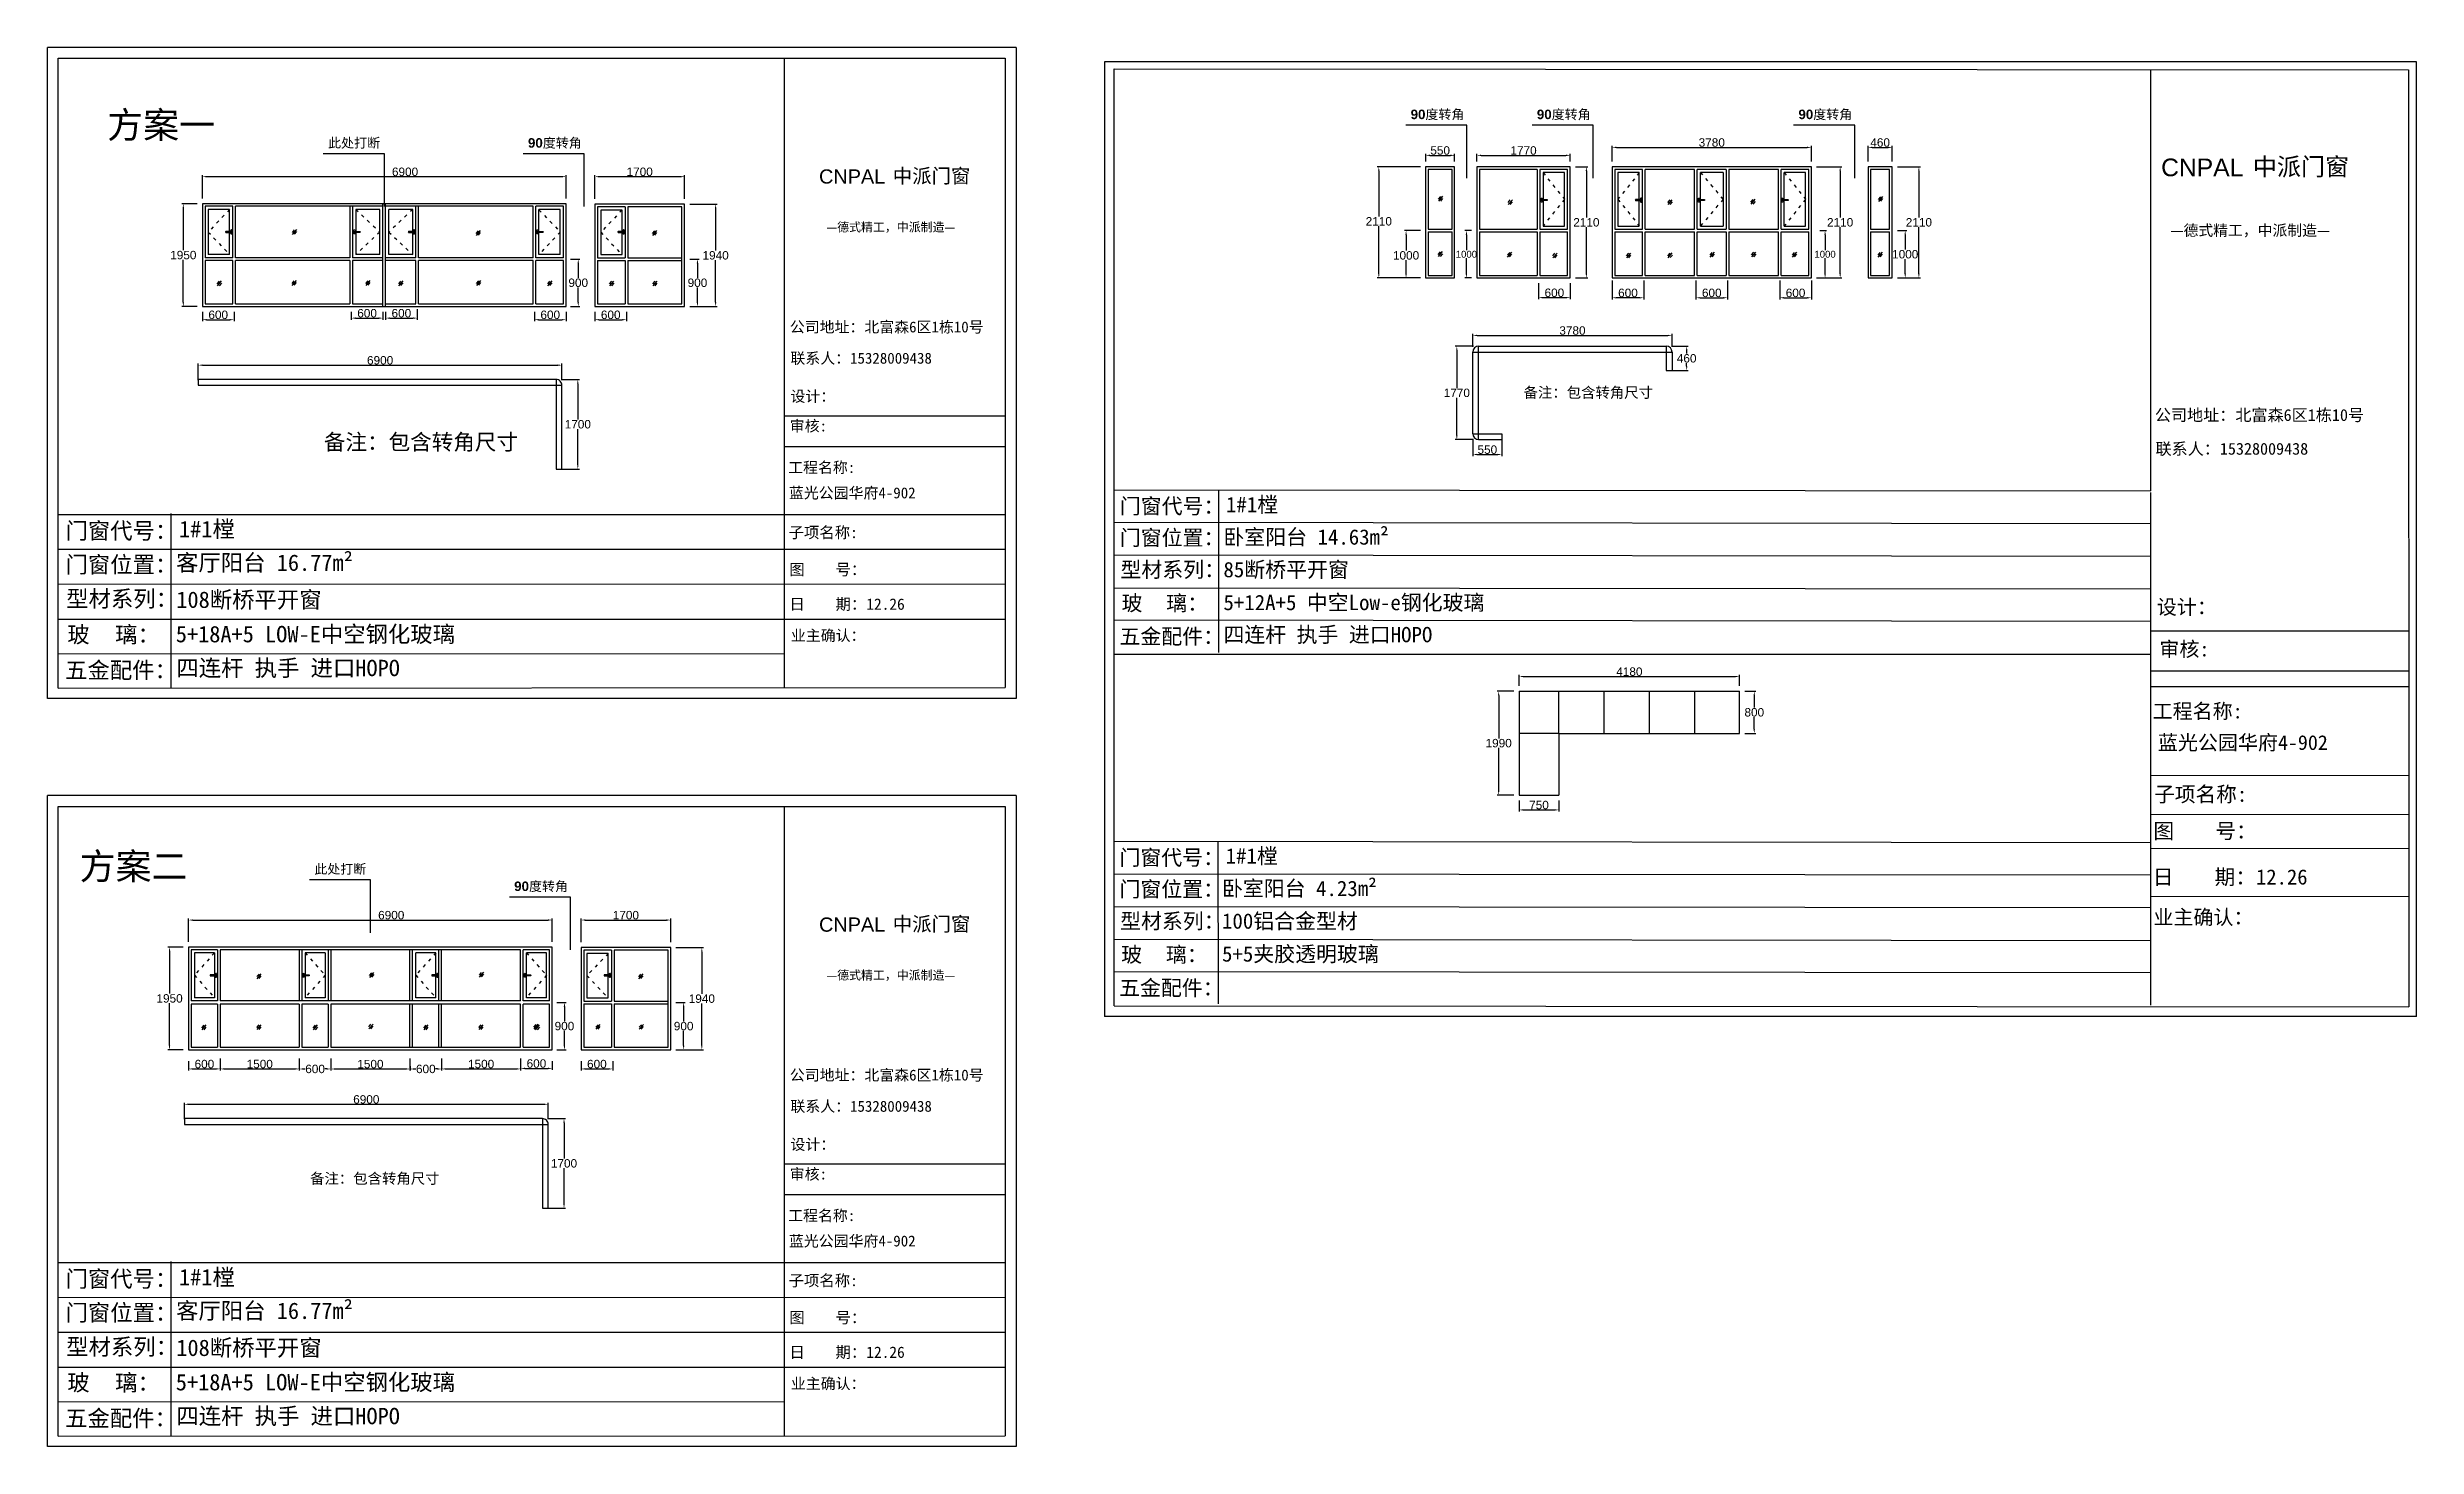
# Model space of a CAD drawing. Header units: inches. Extents: x -138455 to 599497, y -747149 to 13167.
# Drawn here: x 272296 to 317249, y -740154 to -713617 of the extents above; entities that cross this region are included whole.
import ezdxf

# ---------------------------------------------------------------- set-up
doc = ezdxf.new("R2010")
doc.units = ezdxf.units.IN
doc.header["$MEASUREMENT"] = 0
doc.header["$PDMODE"] = 35
doc.header["$PDSIZE"] = -3
doc.linetypes.add('ACAD_ISO03W100', pattern=[30, 12, -18])
doc.layers.add('0 @ 1', color=7, linetype='Continuous')
doc.styles.add('Annotative', font='arialbd.ttf')
doc.styles.add('MtXpl_', font='')
doc.styles.get("Standard").update_dxf_attribs({"font": 'arial.ttf'})
doc.styles.get('MtXpl_').set_extended_font_data('SimSun')
doc.dimstyles.get("Standard").update_dxf_attribs({"dimtxt": 80, "dimasz": 70, "dimexe": 40, "dimexo": 80, "dimgap": 0, "dimtad": 1, "dimtih": 1, "dimtoh": 1, "dimdec": 0, "dimzin": 0, "dimdsep": 46, "dimtxsty": 'Standard', "dimcen": 0.09, "dimadec": 0, "dimazin": 0, "dimtfac": 1, "dimtdec": 0, "dimtofl": 0, "dimtmove": 0, "dimatfit": 3, "dimfxl": 0, "dimtolj": 1, "dimtzin": 0, "dimarcsym": 0})

msp = doc.modelspace()

# ---------------------------------------------------------------- texts
for height, p in [(269.64, (286937.1, -716199.7)), (334.98, (312401.1, -716060)), (269.64, (286937.1, -730387.8))]:
    msp.add_text('CNPAL', height=height).set_placement(p)
at = {"style": 'MtXpl_'}
for s, height, p in [('中派门窗', 269.64, (288337.2, -716188.6)), ('中派门窗', 334.98, (314140.4, -716046.2)), ('—德式精工，中派制造—', 165.935, (287078.2, -717108.7)), ('—德式精工，中派制造—', 206.139, (312576.3, -717189.2)), ('公司地址：北富森6区1栋10号', 207.419, (286382.9, -719022.1)), ('联系人：15328009438', 207.419, (286394.2, -719615.1)), ('设计：', 207.42, (286394.5, -720337.3)), ('公司地址：北富森6区1栋10号', 223.945, (312282.1, -720700.8)), ('审核:', 207.42, (286381.2, -720899.7)), ('工程名称:', 207.42, (286350.9, -721687)), ('联系人：15328009438', 223.945, (312294.3, -721340.9)), ('子项名称:', 214.34, (286357.6, -722922.9)), ('图    号：', 214.34, (286372.9, -723625.8)), ('日    期：12.26', 214.336, (286373.7, -724282.4)), ('设计：', 278.31, (312319.8, -724367.9)), ('业主确认：', 207.42, (286402.5, -724873.7)), ('审核:', 278.31, (312367.8, -725167.4)), ('工程名称:', 278.31, (312240.2, -726343.6)), ('蓝光公园华府4-902', 278.306, (312339.9, -726940)), ('子项名称:', 287.59, (312269.1, -727924)), ('图    号：', 287.59, (312255.2, -728621.4)), ('日    期：12.26', 287.587, (312242.1, -729493.1)), ('业主确认：', 278.31, (312254.3, -730251.4)), ('中派门窗', 269.64, (288337.2, -730376.7)), ('—德式精工，中派制造—', 165.935, (287078.2, -731296.8)), ('公司地址：北富森6区1栋10号', 207.419, (286382.9, -733210.2)), ('联系人：15328009438', 207.419, (286394.2, -733803.1)), ('设计：', 207.42, (286394.5, -734525.4)), ('审核:', 207.42, (286381.2, -735087.8)), ('工程名称:', 207.42, (286350.9, -735875.1)), ('子项名称:', 214.34, (286357.6, -737110.9)), ('图    号：', 214.34, (286372.9, -737813.9)), ('日    期：12.26', 214.336, (286373.7, -738470.5)), ('业主确认：', 207.42, (286402.5, -739061.7))]:
    msp.add_text(s, height=height, dxfattribs=at).set_placement(p)
at = {"char_height": 207.419, "attachment_point": 1, "style": 'MtXpl_'}
for insert in [(286366, -721962), (286366, -736150.1)]:
    msp.add_mtext_dynamic_manual_height_columns('{\\fSimSun|b1|i0|c134|p2;蓝光公园华府4-902}', width=4963.818, gutter_width=903.5, heights=[158.3], dxfattribs=dict(at, insert=insert))
at = {"layer": '0 @ 1', "style": 'Annotative'}
for s, height, p in [('门窗代号：', 290.83, (292644.1, -722461.4)), ('门窗代号：', 311.13, (272639.2, -722939.4)), ('门窗位置：', 290.83, (292644.1, -723060.6)), ('门窗位置：', 311.13, (272639.2, -723580.3)), ('型材系列：', 290.83, (292656.3, -723665.9)), ('型材系列：', 311.13, (272652.3, -724227.9)), ('玻    璃：', 290.83, (292676.6, -724300.5)), ('玻    璃：', 311.13, (272674.1, -724906.8)), ('五金配件：', 290.83, (292636.9, -724932.8)), ('五金配件：', 311.13, (272631.5, -725583.2)), ('门窗代号：', 290.83, (292637, -729127)), ('门窗位置：', 290.83, (292637, -729726.1)), ('型材系列：', 290.83, (292649.3, -730331.4)), ('玻    璃：', 290.83, (292669.6, -730966.1)), ('五金配件：', 290.83, (292629.9, -731598.4)), ('门窗代号：', 311.13, (272639.2, -737127.5)), ('门窗位置：', 311.13, (272639.2, -737768.4)), ('型材系列：', 311.13, (272652.3, -738415.9)), ('玻    璃：', 311.13, (272674.1, -739094.9)), ('五金配件：', 311.13, (272631.5, -739771.3))]:
    msp.add_text(s, height=height, dxfattribs=at).set_placement(p)
at = {"layer": '0 @ 1', "attachment_point": 1, "style": 'Annotative'}
for s, width, heights, insert, char_height in [('{\\fSimSun|b1|i0|c134|p2;方案一}', 3459.804, [0], (273430.3, -714836.6), 500), ('90{\\fSimSun|b1|i0|c134|p2;度转角}', 1337.048, [0], (298161.8, -714796.6), 180.693), ('90{\\fSimSun|b1|i0|c134|p2;度转角}', 1337.048, [0], (300557, -714796.6), 180.693), ('90{\\fSimSun|b1|i0|c134|p2;度转角}', 1337.048, [0], (305519.9, -714796.6), 180.693), ('{\\fSimSun|b1|i0|c134|p2;此处打断}', 1337.048, [0], (277622.2, -715337.3), 180.693), ('90{\\fSimSun|b1|i0|c134|p2;度转角}', 1337.048, [0], (281414.2, -715337.3), 180.693), ('{\\fSimSun|b1|i0|c134|p2;备注：包含转角尺寸}', 3244.309, [0], (300305, -720061.4), 200), ('{\\fSimSun|b1|i0|c134|p2;备注：包含转角尺寸}', 3948.718, [0], (277542, -720950.1), 300), ('{\\fSimSun|b1|i0|c134|p2;1#1樘}', 4396.385, [0], (294658, -722140.9), 290.835), ('{\\fSimSun|b1|i0|c134|p2;1#1樘}', 4396.385, [0], (274793.6, -722596.5), 311.128), ('{\\fSimSun|b1|i0|c134|p2;卧室阳台 14.63m²}', 4757.374, [268.8], (294609.5, -722756.2), 290.835), ('{\\fSimSun|b1|i0|c134|p2;客厅阳台 16.77m²}', 7858.247, [0], (274738.2, -723233.4), 311.128), ('{\\fSimSun|b1|i0|c134|p2;85断桥平开窗}', 4757.374, [268.8], (294609.7, -723375.2), 290.835), ('{\\fSimSun|b1|i0|c134|p2;108断桥平开窗}', 9006.576, [0], (274742, -723935.6), 311.128), ('{\\fSimSun|b1|i0|c134|p2;5+12A+5 中空Low-e钢化玻璃}', 7492.598, [268.8], (294609.9, -723999), 290.835), ('{\\fSimSun|b1|i0|c134|p2;5+18A+5 LOW-E中空钢化玻璃}', 7839.588, [0], (274732.2, -724588.2), 311.128), ('{\\fSimSun|b1|i0|c134|p2;四连杆 执手 进口HOPO}', 8772.767, [268.8], (294610.1, -724608.2), 290.835), ('{\\fSimSun|b1|i0|c134|p2;四连杆 执手 进口HOPO}', 7563.173, [0], (274744.2, -725231.1), 311.128), ('{\\fSimSun|b1|i0|c134|p2;方案二}', 3459.804, [0], (272907, -728896.7), 500), ('{\\fSimSun|b1|i0|c134|p2;此处打断}', 1337.048, [0], (277360.5, -729108.9), 180.693), ('{\\fSimSun|b1|i0|c134|p2;1#1樘}', 4396.385, [0], (294650.9, -728806.5), 290.835), ('90{\\fSimSun|b1|i0|c134|p2;度转角}', 1337.048, [0], (281152.6, -729436.1), 180.693), ('{\\fSimSun|b1|i0|c134|p2;卧室阳台 4.23m²}', 4757.374, [268.8], (294582.5, -729421.7), 290.835), ('{\\fSimSun|b1|i0|c134|p2;100铝合金型材}', 4757.374, [268.8], (294582.7, -730040.8), 290.835), ('{\\fSimSun|b1|i0|c134|p2;5+5夹胶透明玻璃}', 4757.374, [268.8], (294582.9, -730664.5), 290.835), ('{\\fSimSun|b1|i0|c134|p2;备注：包含转角尺寸}', 3244.309, [0], (277280.4, -734968), 200), ('{\\fSimSun|b1|i0|c134|p2;1#1樘}', 4396.385, [0], (274793.6, -736784.6), 311.128), ('{\\fSimSun|b1|i0|c134|p2;客厅阳台 16.77m²}', 7858.247, [0], (274738.2, -737421.5), 311.128), ('{\\fSimSun|b1|i0|c134|p2;108断桥平开窗}', 9006.576, [0], (274742, -738123.7), 311.128), ('{\\fSimSun|b1|i0|c134|p2;5+18A+5 LOW-E中空钢化玻璃}', 7839.588, [0], (274732.2, -738776.2), 311.128), ('{\\fSimSun|b1|i0|c134|p2;四连杆 执手 进口HOPO}', 7563.173, [0], (274744.2, -739419.1), 311.128)]:
    msp.add_mtext_dynamic_manual_height_columns(s, width=width, gutter_width=903.5, heights=heights, dxfattribs=dict(at, insert=insert, char_height=char_height))

# ---------------------------------------------------------------- blocks, each defined once
blk = doc.blocks.new('*D2729')
at = {"color": 0, "lineweight": -2, "transparency": 16777216}
for p, q in [((298447, -715780), (298447, -715634)), ((298997, -715780), (298997, -715634)), ((298527, -715664), (298917, -715664))]:
    blk.add_line(p, q, dxfattribs=at)
at = {"color": 0, "transparency": 16777216}
for points in [[(298527, -715650), (298527, -715677), (298447, -715664)], [(298917, -715650), (298917, -715677), (298997, -715664)]]:
    blk.add_solid(points, dxfattribs=at)
at = {"layer": 'Defpoints', "color": 0, "transparency": 16777216}
for p in [(298447, -715880), (298997, -715664), (298997, -715880)]:
    blk.add_point(p, dxfattribs=at)
at = {"color": 0, "transparency": 16777216, "insert": (298722, -715572), "char_height": 160, "attachment_point": 5}
blk.add_mtext('\\A1;550', dxfattribs=at)
blk = doc.blocks.new('*D2730')
at = {"color": 0, "lineweight": -2, "transparency": 16777216}
for p, q in [((298347, -715880), (297528, -715880)), ((297558, -715960), (297558, -716825)), ((297558, -717910), (297558, -717008)), ((298347, -717990), (297528, -717990))]:
    blk.add_line(p, q, dxfattribs=at)
at = {"color": 0, "transparency": 16777216}
for points in [[(297545, -715960), (297571, -715960), (297558, -715880)], [(297545, -717910), (297571, -717910), (297558, -717990)]]:
    blk.add_solid(points, dxfattribs=at)
at = {"layer": 'Defpoints', "color": 0, "transparency": 16777216}
for p in [(298447, -715880), (297558, -717990), (298447, -717990)]:
    blk.add_point(p, dxfattribs=at)
at = {"color": 0, "transparency": 16777216, "insert": (297558, -716916), "char_height": 160, "attachment_point": 5}
blk.add_mtext('\\A1;2110', dxfattribs=at)
blk = doc.blocks.new('*D2731')
at = {"color": 0, "lineweight": -2, "transparency": 16777216}
for p, q in [((298347, -717090), (298045, -717090)), ((298075, -717170), (298075, -717470)), ((298075, -717910), (298075, -717654)), ((298347, -717990), (298045, -717990))]:
    blk.add_line(p, q, dxfattribs=at)
at = {"color": 0, "transparency": 16777216}
for points in [[(298062, -717170), (298088, -717170), (298075, -717090)], [(298062, -717910), (298088, -717910), (298075, -717990)]]:
    blk.add_solid(points, dxfattribs=at)
at = {"layer": 'Defpoints', "color": 0, "transparency": 16777216}
for p in [(298447, -717090), (298075, -717990), (298447, -717990)]:
    blk.add_point(p, dxfattribs=at)
at = {"color": 0, "transparency": 16777216, "insert": (298075, -717562), "char_height": 160, "attachment_point": 5}
blk.add_mtext('\\A1;1000', dxfattribs=at)
blk = doc.blocks.new('123as')
at = {"color": 0}
for p, q in [((90189, 51387), (90252, 51462)), ((90194, 51330), (90312, 51470)), ((90251, 51335), (90314, 51410))]:
    blk.add_line(p, q, dxfattribs=at)
blk = doc.blocks.new('*D2732')
at = {"color": 0, "lineweight": -2, "transparency": 16777216}
for p, q in [((300589, -718090), (300589, -718392)), ((301189, -718090), (301189, -718392)), ((300669, -718362), (301109, -718362))]:
    blk.add_line(p, q, dxfattribs=at)
at = {"color": 0, "transparency": 16777216}
for points in [[(300669, -718349), (300669, -718376), (300589, -718362)], [(301109, -718349), (301109, -718376), (301189, -718362)]]:
    blk.add_solid(points, dxfattribs=at)
at = {"layer": 'Defpoints', "color": 0, "transparency": 16777216}
for p in [(300589, -717990), (301189, -717990), (301189, -718362)]:
    blk.add_point(p, dxfattribs=at)
at = {"color": 0, "transparency": 16777216, "insert": (300889, -718271), "char_height": 160, "attachment_point": 5}
blk.add_mtext('\\A1;600', dxfattribs=at)
blk = doc.blocks.new('*D2733')
at = {"color": 0, "lineweight": -2, "transparency": 16777216}
for p, q in [((301289, -715880), (301526, -715880)), ((301496, -715960), (301496, -716843)), ((301496, -717910), (301496, -717027)), ((301289, -717990), (301526, -717990))]:
    blk.add_line(p, q, dxfattribs=at)
at = {"color": 0, "transparency": 16777216}
for points in [[(301483, -715960), (301509, -715960), (301496, -715880)], [(301483, -717910), (301509, -717910), (301496, -717990)]]:
    blk.add_solid(points, dxfattribs=at)
at = {"layer": 'Defpoints', "color": 0, "transparency": 16777216}
for p in [(301189, -715880), (301496, -715880), (301189, -717990)]:
    blk.add_point(p, dxfattribs=at)
at = {"color": 0, "transparency": 16777216, "insert": (301496, -716935), "char_height": 160, "attachment_point": 5}
blk.add_mtext('\\A1;2110', dxfattribs=at)
blk = doc.blocks.new('*D2734')
at = {"color": 0, "lineweight": -2, "transparency": 16777216}
for p, q in [((299319, -717090), (299190, -717090)), ((299220, -717170), (299220, -717463)), ((299220, -717910), (299220, -717616)), ((299319, -717990), (299190, -717990))]:
    blk.add_line(p, q, dxfattribs=at)
at = {"color": 0, "transparency": 16777216}
for points in [[(299206, -717170), (299233, -717170), (299220, -717090)], [(299206, -717910), (299233, -717910), (299220, -717990)]]:
    blk.add_solid(points, dxfattribs=at)
at = {"layer": 'Defpoints', "color": 0, "transparency": 16777216}
for p in [(299419, -717090), (299220, -717990), (299419, -717990)]:
    blk.add_point(p, dxfattribs=at)
at = {"color": 0, "transparency": 16777216, "insert": (299220, -717540), "char_height": 160, "attachment_point": 5}
blk.add_mtext('\\A1;{\\H0.8125x;1000}', dxfattribs=at)
blk = doc.blocks.new('dzcs')
blk.add_lwpolyline([(142096, -3328), (142196, -3328, 0.414214), (142206, -3318), (142206, -3318, 0.414214), (142196, -3308), (142096, -3308, 0.414214), (142086, -3318), (142086, -3318, 0.414214)], format="xyb", close=True)
blk.add_lwpolyline([(142182, -3328), (142182, -3342, 0.414214), (142196, -3355), (142196, -3355, 0.414214), (142209, -3342), (142209, -3294, 0.414214), (142196, -3280), (142196, -3280, 0.414214), (142182, -3294), (142182, -3308)], format="xyb")
blk = doc.blocks.new('*D2735')
at = {"color": 0, "lineweight": -2, "transparency": 16777216}
for p, q in [((301985, -715780), (301985, -715483)), ((302065, -715513), (305685, -715513)), ((305765, -715780), (305765, -715483))]:
    blk.add_line(p, q, dxfattribs=at)
at = {"color": 0, "transparency": 16777216}
for points in [[(302065, -715499), (302065, -715526), (301985, -715513)], [(305685, -715499), (305685, -715526), (305765, -715513)]]:
    blk.add_solid(points, dxfattribs=at)
at = {"layer": 'Defpoints', "color": 0, "transparency": 16777216}
for p in [(305765, -715513), (301985, -715880), (305765, -715880)]:
    blk.add_point(p, dxfattribs=at)
at = {"color": 0, "transparency": 16777216, "insert": (303875, -715421), "char_height": 160, "attachment_point": 5}
blk.add_mtext('\\A1;3780', dxfattribs=at)
blk = doc.blocks.new('*D2736')
at = {"color": 0, "lineweight": -2, "transparency": 16777216}
for p, q in [((305865, -715880), (306341, -715880)), ((306311, -715960), (306311, -716843)), ((306311, -717910), (306311, -717027)), ((305865, -717990), (306341, -717990))]:
    blk.add_line(p, q, dxfattribs=at)
at = {"color": 0, "transparency": 16777216}
for points in [[(306298, -715960), (306325, -715960), (306311, -715880)], [(306298, -717910), (306325, -717910), (306311, -717990)]]:
    blk.add_solid(points, dxfattribs=at)
at = {"layer": 'Defpoints', "color": 0, "transparency": 16777216}
for p in [(305765, -715880), (305765, -717990), (306311, -717990)]:
    blk.add_point(p, dxfattribs=at)
at = {"color": 0, "transparency": 16777216, "insert": (306311, -716935), "char_height": 160, "attachment_point": 5}
blk.add_mtext('\\A1;2110', dxfattribs=at)
blk = doc.blocks.new('*D2737')
at = {"color": 0, "lineweight": -2, "transparency": 16777216}
for p, q in [((305927, -717090), (306055, -717090)), ((306025, -717170), (306025, -717463)), ((306025, -717910), (306025, -717616)), ((305927, -717990), (306055, -717990))]:
    blk.add_line(p, q, dxfattribs=at)
at = {"color": 0, "transparency": 16777216}
for points in [[(306012, -717170), (306039, -717170), (306025, -717090)], [(306012, -717910), (306039, -717910), (306025, -717990)]]:
    blk.add_solid(points, dxfattribs=at)
at = {"layer": 'Defpoints', "color": 0, "transparency": 16777216}
for p in [(305827, -717090), (305827, -717990), (306025, -717990)]:
    blk.add_point(p, dxfattribs=at)
at = {"color": 0, "transparency": 16777216, "insert": (306025, -717540), "char_height": 160, "attachment_point": 5}
blk.add_mtext('\\A1;{\\H0.8125x;1000}', dxfattribs=at)
blk = doc.blocks.new('*D2738')
at = {"color": 0, "lineweight": -2, "transparency": 16777216}
for p, q in [((303575, -718040), (303575, -718395)), ((304175, -718040), (304175, -718395)), ((303655, -718365), (304095, -718365))]:
    blk.add_line(p, q, dxfattribs=at)
at = {"color": 0, "transparency": 16777216}
for points in [[(303655, -718352), (303655, -718378), (303575, -718365)], [(304095, -718352), (304095, -718378), (304175, -718365)]]:
    blk.add_solid(points, dxfattribs=at)
at = {"layer": 'Defpoints', "color": 0, "transparency": 16777216}
for p in [(303575, -717940), (304175, -717940), (304175, -718365)]:
    blk.add_point(p, dxfattribs=at)
at = {"color": 0, "transparency": 16777216, "insert": (303875, -718273), "char_height": 160, "attachment_point": 5}
blk.add_mtext('\\A1;600', dxfattribs=at)
blk = doc.blocks.new('*D2739')
at = {"color": 0, "lineweight": -2, "transparency": 16777216}
for p, q in [((305165, -718040), (305165, -718395)), ((305765, -718040), (305765, -718395)), ((305245, -718365), (305685, -718365))]:
    blk.add_line(p, q, dxfattribs=at)
at = {"color": 0, "transparency": 16777216}
for points in [[(305245, -718352), (305245, -718378), (305165, -718365)], [(305685, -718352), (305685, -718378), (305765, -718365)]]:
    blk.add_solid(points, dxfattribs=at)
at = {"layer": 'Defpoints', "color": 0, "transparency": 16777216}
for p in [(305165, -717940), (305765, -717940), (305765, -718365)]:
    blk.add_point(p, dxfattribs=at)
at = {"color": 0, "transparency": 16777216, "insert": (305465, -718273), "char_height": 160, "attachment_point": 5}
blk.add_mtext('\\A1;600', dxfattribs=at)
blk = doc.blocks.new('*D2740')
at = {"color": 0, "lineweight": -2, "transparency": 16777216}
for p, q in [((301985, -718040), (301985, -718395)), ((302585, -718040), (302585, -718395)), ((302505, -718365), (302065, -718365))]:
    blk.add_line(p, q, dxfattribs=at)
at = {"color": 0, "transparency": 16777216}
for points in [[(302065, -718352), (302065, -718378), (301985, -718365)], [(302505, -718352), (302505, -718378), (302585, -718365)]]:
    blk.add_solid(points, dxfattribs=at)
at = {"layer": 'Defpoints', "color": 0, "transparency": 16777216}
for p in [(301985, -717940), (302585, -717940), (301985, -718365)]:
    blk.add_point(p, dxfattribs=at)
at = {"color": 0, "transparency": 16777216, "insert": (302285, -718273), "char_height": 160, "attachment_point": 5}
blk.add_mtext('\\A1;600', dxfattribs=at)
blk = doc.blocks.new('*D2741')
at = {"color": 0, "lineweight": -2, "transparency": 16777216}
for p, q in [((307400, -715880), (307835, -715880)), ((307805, -715960), (307805, -716843)), ((307805, -717910), (307805, -717027)), ((307400, -717990), (307835, -717990))]:
    blk.add_line(p, q, dxfattribs=at)
at = {"color": 0, "transparency": 16777216}
for points in [[(307792, -715960), (307818, -715960), (307805, -715880)], [(307792, -717910), (307818, -717910), (307805, -717990)]]:
    blk.add_solid(points, dxfattribs=at)
at = {"layer": 'Defpoints', "color": 0, "transparency": 16777216}
for p in [(307300, -715880), (307300, -717990), (307805, -717990)]:
    blk.add_point(p, dxfattribs=at)
at = {"color": 0, "transparency": 16777216, "insert": (307805, -716935), "char_height": 160, "attachment_point": 5}
blk.add_mtext('\\A1;2110', dxfattribs=at)
blk = doc.blocks.new('*D2742')
at = {"color": 0, "lineweight": -2, "transparency": 16777216}
for p, q in [((306840, -715780), (306840, -715483)), ((306920, -715513), (307220, -715513)), ((307300, -715780), (307300, -715483))]:
    blk.add_line(p, q, dxfattribs=at)
at = {"color": 0, "transparency": 16777216}
for points in [[(306920, -715499), (306920, -715526), (306840, -715513)], [(307220, -715499), (307220, -715526), (307300, -715513)]]:
    blk.add_solid(points, dxfattribs=at)
at = {"layer": 'Defpoints', "color": 0, "transparency": 16777216}
for p in [(307300, -715513), (306840, -715880), (307300, -715880)]:
    blk.add_point(p, dxfattribs=at)
at = {"color": 0, "transparency": 16777216, "insert": (307070, -715421), "char_height": 160, "attachment_point": 5}
blk.add_mtext('\\A1;460', dxfattribs=at)
blk = doc.blocks.new('*D2743')
at = {"color": 0, "lineweight": -2, "transparency": 16777216}
for p, q in [((307400, -717090), (307576, -717090)), ((307546, -717170), (307546, -717448)), ((307546, -717910), (307546, -717632)), ((307400, -717990), (307576, -717990))]:
    blk.add_line(p, q, dxfattribs=at)
at = {"color": 0, "transparency": 16777216}
for points in [[(307532, -717170), (307559, -717170), (307546, -717090)], [(307532, -717910), (307559, -717910), (307546, -717990)]]:
    blk.add_solid(points, dxfattribs=at)
at = {"layer": 'Defpoints', "color": 0, "transparency": 16777216}
for p in [(307300, -717090), (307300, -717990), (307546, -717990)]:
    blk.add_point(p, dxfattribs=at)
at = {"color": 0, "transparency": 16777216, "insert": (307546, -717540), "char_height": 160, "attachment_point": 5}
blk.add_mtext('\\A1;1000', dxfattribs=at)
blk = doc.blocks.new('*D2744')
at = {"color": 0, "lineweight": -2, "transparency": 16777216}
for p, q in [((300122, -725828), (299802, -725828)), ((299832, -725908), (299832, -726721)), ((299832, -727718), (299832, -726904)), ((300122, -727798), (299802, -727798))]:
    blk.add_line(p, q, dxfattribs=at)
at = {"color": 0, "transparency": 16777216}
for points in [[(299819, -725908), (299845, -725908), (299832, -725828)], [(299819, -727718), (299845, -727718), (299832, -727798)]]:
    blk.add_solid(points, dxfattribs=at)
at = {"layer": 'Defpoints', "color": 0, "transparency": 16777216}
for p in [(299832, -725828), (300222, -725828), (300222, -727798)]:
    blk.add_point(p, dxfattribs=at)
at = {"color": 0, "transparency": 16777216, "insert": (299832, -726813), "char_height": 160, "attachment_point": 5}
blk.add_mtext('\\A1;1990', dxfattribs=at)
blk = doc.blocks.new('*D2745')
at = {"color": 0, "lineweight": -2, "transparency": 16777216}
for p, q in [((304502, -725828), (304712, -725828)), ((304682, -725908), (304682, -726136)), ((304682, -726548), (304682, -726319)), ((304502, -726628), (304712, -726628))]:
    blk.add_line(p, q, dxfattribs=at)
at = {"color": 0, "transparency": 16777216}
for points in [[(304668, -725908), (304695, -725908), (304682, -725828)], [(304668, -726548), (304695, -726548), (304682, -726628)]]:
    blk.add_solid(points, dxfattribs=at)
at = {"layer": 'Defpoints', "color": 0, "transparency": 16777216}
for p in [(304402, -725828), (304402, -726628), (304682, -726628)]:
    blk.add_point(p, dxfattribs=at)
at = {"color": 0, "transparency": 16777216, "insert": (304682, -726228), "char_height": 160, "attachment_point": 5}
blk.add_mtext('\\A1;800', dxfattribs=at)
blk = doc.blocks.new('*D2746')
at = {"color": 0, "lineweight": -2, "transparency": 16777216}
for p, q in [((300222, -727898), (300222, -728108)), ((300302, -728078), (300892, -728078)), ((300972, -727898), (300972, -728108))]:
    blk.add_line(p, q, dxfattribs=at)
at = {"color": 0, "transparency": 16777216}
for points in [[(300302, -728065), (300302, -728092), (300222, -728078)], [(300892, -728065), (300892, -728092), (300972, -728078)]]:
    blk.add_solid(points, dxfattribs=at)
at = {"layer": 'Defpoints', "color": 0, "transparency": 16777216}
for p in [(300222, -727798), (300972, -727798), (300972, -728078)]:
    blk.add_point(p, dxfattribs=at)
at = {"color": 0, "transparency": 16777216, "insert": (300597, -727986), "char_height": 160, "attachment_point": 5}
blk.add_mtext('\\A1;750', dxfattribs=at)
blk = doc.blocks.new('*D2747')
at = {"color": 0, "lineweight": -2, "transparency": 16777216}
for p, q in [((300222, -725728), (300222, -725519)), ((304402, -725728), (304402, -725519)), ((300302, -725549), (304322, -725549))]:
    blk.add_line(p, q, dxfattribs=at)
at = {"color": 0, "transparency": 16777216}
for points in [[(300302, -725535), (300302, -725562), (300222, -725549)], [(304322, -725535), (304322, -725562), (304402, -725549)]]:
    blk.add_solid(points, dxfattribs=at)
at = {"layer": 'Defpoints', "color": 0, "transparency": 16777216}
for p in [(300222, -725828), (304402, -725549), (304402, -725828)]:
    blk.add_point(p, dxfattribs=at)
at = {"color": 0, "transparency": 16777216, "insert": (302312, -725457), "char_height": 160, "attachment_point": 5}
blk.add_mtext('\\A1;4180', dxfattribs=at)
blk = doc.blocks.new('*D2748')
at = {"color": 0, "lineweight": -2, "transparency": 16777216}
for p, q in [((299419, -715780), (299419, -715634)), ((301189, -715780), (301189, -715634)), ((299499, -715664), (301109, -715664))]:
    blk.add_line(p, q, dxfattribs=at)
at = {"color": 0, "transparency": 16777216}
for points in [[(299499, -715650), (299499, -715677), (299419, -715664)], [(301109, -715650), (301109, -715677), (301189, -715664)]]:
    blk.add_solid(points, dxfattribs=at)
at = {"layer": 'Defpoints', "color": 0, "transparency": 16777216}
for p in [(299419, -715880), (301189, -715664), (301189, -715880)]:
    blk.add_point(p, dxfattribs=at)
at = {"color": 0, "transparency": 16777216, "insert": (300304, -715572), "char_height": 160, "attachment_point": 5}
blk.add_mtext('\\A1;1770', dxfattribs=at)
blk = doc.blocks.new('*D2749')
at = {"color": 0, "lineweight": -2, "transparency": 16777216}
for p, q in [((299342, -719294), (299342, -719049)), ((299422, -719079), (303042, -719079)), ((303122, -719294), (303122, -719049))]:
    blk.add_line(p, q, dxfattribs=at)
at = {"color": 0, "transparency": 16777216}
for points in [[(299422, -719066), (299422, -719092), (299342, -719079)], [(303042, -719066), (303042, -719092), (303122, -719079)]]:
    blk.add_solid(points, dxfattribs=at)
at = {"layer": 'Defpoints', "color": 0, "transparency": 16777216}
for p in [(303122, -719079), (299342, -719394), (303122, -719394)]:
    blk.add_point(p, dxfattribs=at)
at = {"color": 0, "transparency": 16777216, "insert": (301232, -718987), "char_height": 160, "attachment_point": 5}
blk.add_mtext('\\A1;3780', dxfattribs=at)
blk = doc.blocks.new('*D2750')
at = {"color": 0, "lineweight": -2, "transparency": 16777216}
for p, q in [((303112, -719284), (303429, -719284)), ((303399, -719364), (303399, -719422)), ((303399, -719664), (303399, -719605)), ((303112, -719744), (303429, -719744))]:
    blk.add_line(p, q, dxfattribs=at)
at = {"color": 0, "transparency": 16777216}
for points in [[(303386, -719364), (303413, -719364), (303399, -719284)], [(303386, -719664), (303413, -719664), (303399, -719744)]]:
    blk.add_solid(points, dxfattribs=at)
at = {"layer": 'Defpoints', "color": 0, "transparency": 16777216}
for p in [(303012, -719284), (303012, -719744), (303399, -719744)]:
    blk.add_point(p, dxfattribs=at)
at = {"color": 0, "transparency": 16777216, "insert": (303399, -719514), "char_height": 160, "attachment_point": 5}
blk.add_mtext('\\A1;460', dxfattribs=at)
blk = doc.blocks.new('*D2751')
at = {"color": 0, "lineweight": -2, "transparency": 16777216}
for p, q in [((299342, -721044), (299342, -721368)), ((299892, -721044), (299892, -721368)), ((299422, -721338), (299812, -721338))]:
    blk.add_line(p, q, dxfattribs=at)
at = {"color": 0, "transparency": 16777216}
for points in [[(299422, -721324), (299422, -721351), (299342, -721338)], [(299812, -721324), (299812, -721351), (299892, -721338)]]:
    blk.add_solid(points, dxfattribs=at)
at = {"layer": 'Defpoints', "color": 0, "transparency": 16777216}
for p in [(299342, -720944), (299892, -720944), (299892, -721338)]:
    blk.add_point(p, dxfattribs=at)
at = {"color": 0, "transparency": 16777216, "insert": (299617, -721246), "char_height": 160, "attachment_point": 5}
blk.add_mtext('\\A1;550', dxfattribs=at)
blk = doc.blocks.new('*D2752')
at = {"color": 0, "lineweight": -2, "transparency": 16777216}
for p, q in [((299352, -719284), (299008, -719284)), ((299038, -719364), (299038, -720077)), ((299038, -720974), (299038, -720260)), ((299352, -721054), (299008, -721054))]:
    blk.add_line(p, q, dxfattribs=at)
at = {"color": 0, "transparency": 16777216}
for points in [[(299025, -719364), (299052, -719364), (299038, -719284)], [(299025, -720974), (299052, -720974), (299038, -721054)]]:
    blk.add_solid(points, dxfattribs=at)
at = {"layer": 'Defpoints', "color": 0, "transparency": 16777216}
for p in [(299038, -719284), (299452, -719284), (299452, -721054)]:
    blk.add_point(p, dxfattribs=at)
at = {"color": 0, "transparency": 16777216, "insert": (299038, -720169), "char_height": 160, "attachment_point": 5}
blk.add_mtext('\\A1;1770', dxfattribs=at)
blk = doc.blocks.new('*D2753')
at = {"color": 0, "lineweight": -2, "transparency": 16777216}
for p, q in [((274875, -730679), (274584, -730679)), ((274614, -730759), (274614, -731563)), ((274614, -732549), (274614, -731746)), ((274875, -732629), (274584, -732629))]:
    blk.add_line(p, q, dxfattribs=at)
at = {"color": 0, "transparency": 16777216}
for points in [[(274600, -730759), (274627, -730759), (274614, -730679)], [(274600, -732549), (274627, -732549), (274614, -732629)]]:
    blk.add_solid(points, dxfattribs=at)
at = {"layer": 'Defpoints', "color": 0, "transparency": 16777216}
for p in [(274975, -730679), (274614, -732629), (274975, -732629)]:
    blk.add_point(p, dxfattribs=at)
at = {"color": 0, "transparency": 16777216, "insert": (274614, -731654), "char_height": 160, "attachment_point": 5}
blk.add_mtext('\\A1;1950', dxfattribs=at)
blk = doc.blocks.new('*D2754')
at = {"color": 0, "lineweight": -2, "transparency": 16777216}
for p, q in [((274975, -730579), (274975, -730137)), ((275055, -730167), (281795, -730167)), ((281875, -730579), (281875, -730137))]:
    blk.add_line(p, q, dxfattribs=at)
at = {"color": 0, "transparency": 16777216}
for points in [[(275055, -730154), (275055, -730180), (274975, -730167)], [(281795, -730154), (281795, -730180), (281875, -730167)]]:
    blk.add_solid(points, dxfattribs=at)
at = {"layer": 'Defpoints', "color": 0, "transparency": 16777216}
for p in [(281875, -730167), (274975, -730679), (281875, -730679)]:
    blk.add_point(p, dxfattribs=at)
at = {"color": 0, "transparency": 16777216, "insert": (278820, -730075), "char_height": 160, "attachment_point": 5}
blk.add_mtext('\\A1;6900', dxfattribs=at)
blk = doc.blocks.new('*D2755')
at = {"color": 0, "lineweight": -2, "transparency": 16777216}
for p, q in [((274975, -732841), (274975, -733021)), ((275055, -732991), (275495, -732991)), ((275575, -732841), (275575, -733021))]:
    blk.add_line(p, q, dxfattribs=at)
at = {"color": 0, "transparency": 16777216}
for points in [[(275055, -732978), (275055, -733004), (274975, -732991)], [(275495, -732978), (275495, -733004), (275575, -732991)]]:
    blk.add_solid(points, dxfattribs=at)
at = {"layer": 'Defpoints', "color": 0, "transparency": 16777216}
for p in [(274975, -732741), (275575, -732741), (275575, -732991)]:
    blk.add_point(p, dxfattribs=at)
at = {"color": 0, "transparency": 16777216, "insert": (275275, -732899), "char_height": 160, "attachment_point": 5}
blk.add_mtext('\\A1;600', dxfattribs=at)
blk = doc.blocks.new('*D2756')
at = {"color": 0, "lineweight": -2, "transparency": 16777216}
for p, q in [((284222, -730689), (284743, -730689)), ((284713, -730769), (284713, -731568)), ((284713, -732549), (284713, -731751)), ((284222, -732629), (284743, -732629))]:
    blk.add_line(p, q, dxfattribs=at)
at = {"color": 0, "transparency": 16777216}
for points in [[(284700, -730769), (284726, -730769), (284713, -730689)], [(284700, -732549), (284726, -732549), (284713, -732629)]]:
    blk.add_solid(points, dxfattribs=at)
at = {"layer": 'Defpoints', "color": 0, "transparency": 16777216}
for p in [(284122, -730689), (284122, -732629), (284713, -732629)]:
    blk.add_point(p, dxfattribs=at)
at = {"color": 0, "transparency": 16777216, "insert": (284713, -731659), "char_height": 160, "attachment_point": 5}
blk.add_mtext('\\A1;1940', dxfattribs=at)
blk = doc.blocks.new('*D2757')
at = {"color": 0, "lineweight": -2, "transparency": 16777216}
for p, q in [((282422, -730589), (282422, -730137)), ((282502, -730167), (284042, -730167)), ((284122, -730585), (284122, -730137))]:
    blk.add_line(p, q, dxfattribs=at)
at = {"color": 0, "transparency": 16777216}
for points in [[(282502, -730154), (282502, -730180), (282422, -730167)], [(284042, -730154), (284042, -730180), (284122, -730167)]]:
    blk.add_solid(points, dxfattribs=at)
at = {"layer": 'Defpoints', "color": 0, "transparency": 16777216}
for p in [(284122, -730167), (282422, -730689), (284122, -730685)]:
    blk.add_point(p, dxfattribs=at)
at = {"color": 0, "transparency": 16777216, "insert": (283272, -730075), "char_height": 160, "attachment_point": 5}
blk.add_mtext('\\A1;1700', dxfattribs=at)
blk = doc.blocks.new('*D2758')
at = {"color": 0, "lineweight": -2, "transparency": 16777216}
for p, q in [((284222, -731729), (284398, -731729)), ((284368, -731809), (284368, -732088)), ((284368, -732549), (284368, -732271)), ((284222, -732629), (284398, -732629))]:
    blk.add_line(p, q, dxfattribs=at)
at = {"color": 0, "transparency": 16777216}
for points in [[(284355, -731809), (284381, -731809), (284368, -731729)], [(284355, -732549), (284381, -732549), (284368, -732629)]]:
    blk.add_solid(points, dxfattribs=at)
at = {"layer": 'Defpoints', "color": 0, "transparency": 16777216}
for p in [(284122, -731729), (284122, -732629), (284368, -732629)]:
    blk.add_point(p, dxfattribs=at)
at = {"color": 0, "transparency": 16777216, "insert": (284368, -732179), "char_height": 160, "attachment_point": 5}
blk.add_mtext('\\A1;900', dxfattribs=at)
blk = doc.blocks.new('*D2759')
at = {"color": 0, "lineweight": -2, "transparency": 16777216}
for p, q in [((281961, -731729), (282136, -731729)), ((282106, -731809), (282106, -732088)), ((282106, -732549), (282106, -732271)), ((281961, -732629), (282136, -732629))]:
    blk.add_line(p, q, dxfattribs=at)
at = {"color": 0, "transparency": 16777216}
for points in [[(282093, -731809), (282120, -731809), (282106, -731729)], [(282093, -732549), (282120, -732549), (282106, -732629)]]:
    blk.add_solid(points, dxfattribs=at)
at = {"layer": 'Defpoints', "color": 0, "transparency": 16777216}
for p in [(281861, -731729), (281861, -732629), (282106, -732629)]:
    blk.add_point(p, dxfattribs=at)
at = {"color": 0, "transparency": 16777216, "insert": (282106, -732179), "char_height": 160, "attachment_point": 5}
blk.add_mtext('\\A1;900', dxfattribs=at)
blk = doc.blocks.new('*D2760')
at = {"color": 0, "lineweight": -2, "transparency": 16777216}
for p, q in [((282422, -732841), (282422, -733021)), ((282502, -732991), (282942, -732991)), ((283022, -732841), (283022, -733021))]:
    blk.add_line(p, q, dxfattribs=at)
at = {"color": 0, "transparency": 16777216}
for points in [[(282502, -732978), (282502, -733004), (282422, -732991)], [(282942, -732978), (282942, -733004), (283022, -732991)]]:
    blk.add_solid(points, dxfattribs=at)
at = {"layer": 'Defpoints', "color": 0, "transparency": 16777216}
for p in [(282422, -732741), (283022, -732741), (283022, -732991)]:
    blk.add_point(p, dxfattribs=at)
at = {"color": 0, "transparency": 16777216, "insert": (282722, -732899), "char_height": 160, "attachment_point": 5}
blk.add_mtext('\\A1;600', dxfattribs=at)
blk = doc.blocks.new('*D2761')
at = {"color": 0, "lineweight": -2, "transparency": 16777216}
for p, q in [((274897, -733943), (274897, -733631)), ((281797, -733943), (281797, -733631)), ((274977, -733661), (281717, -733661))]:
    blk.add_line(p, q, dxfattribs=at)
at = {"color": 0, "transparency": 16777216}
for points in [[(274977, -733648), (274977, -733675), (274897, -733661)], [(281717, -733648), (281717, -733675), (281797, -733661)]]:
    blk.add_solid(points, dxfattribs=at)
at = {"layer": 'Defpoints', "color": 0, "transparency": 16777216}
for p in [(274897, -734043), (281797, -733661), (281797, -734043)]:
    blk.add_point(p, dxfattribs=at)
at = {"color": 0, "transparency": 16777216, "insert": (278347, -733570), "char_height": 160, "attachment_point": 5}
blk.add_mtext('\\A1;6900', dxfattribs=at)
blk = doc.blocks.new('*D2762')
at = {"color": 0, "lineweight": -2, "transparency": 16777216}
for p, q in [((281787, -733933), (282128, -733933)), ((282098, -734013), (282098, -734691)), ((282098, -735553), (282098, -734875)), ((281787, -735633), (282128, -735633))]:
    blk.add_line(p, q, dxfattribs=at)
at = {"color": 0, "transparency": 16777216}
for points in [[(282085, -734013), (282112, -734013), (282098, -733933)], [(282085, -735553), (282112, -735553), (282098, -735633)]]:
    blk.add_solid(points, dxfattribs=at)
at = {"layer": 'Defpoints', "color": 0, "transparency": 16777216}
for p in [(281687, -733933), (281687, -735633), (282098, -735633)]:
    blk.add_point(p, dxfattribs=at)
at = {"color": 0, "transparency": 16777216, "insert": (282098, -734783), "char_height": 160, "attachment_point": 5}
blk.add_mtext('\\A1;1700', dxfattribs=at)
blk = doc.blocks.new('*D2763')
at = {"color": 0, "lineweight": -2, "transparency": 16777216}
for p, q in [((281275, -732791), (281275, -733011)), ((281355, -732981), (281795, -732981)), ((281875, -732841), (281875, -733011))]:
    blk.add_line(p, q, dxfattribs=at)
at = {"color": 0, "transparency": 16777216}
for points in [[(281355, -732967), (281355, -732994), (281275, -732981)], [(281795, -732967), (281795, -732994), (281875, -732981)]]:
    blk.add_solid(points, dxfattribs=at)
at = {"layer": 'Defpoints', "color": 0, "transparency": 16777216}
for p in [(281275, -732691), (281875, -732741), (281875, -732981)]:
    blk.add_point(p, dxfattribs=at)
at = {"color": 0, "transparency": 16777216, "insert": (281575, -732889), "char_height": 160, "attachment_point": 5}
blk.add_mtext('\\A1;600', dxfattribs=at)
blk = doc.blocks.new('*D2764')
at = {"color": 0, "lineweight": -2, "transparency": 16777216}
for p, q in [((277075, -732841), (277075, -733022)), ((277155, -732992), (277188, -732992)), ((277595, -732992), (277562, -732992)), ((277675, -732842), (277675, -733022))]:
    blk.add_line(p, q, dxfattribs=at)
at = {"color": 0, "transparency": 16777216}
for points in [[(277155, -732978), (277155, -733005), (277075, -732992)], [(277595, -732979), (277595, -733005), (277675, -732992)]]:
    blk.add_solid(points, dxfattribs=at)
at = {"layer": 'Defpoints', "color": 0, "transparency": 16777216}
for p in [(277075, -732741), (277075, -732992), (277675, -732742)]:
    blk.add_point(p, dxfattribs=at)
at = {"color": 0, "transparency": 16777216, "insert": (277375, -732992), "char_height": 160, "attachment_point": 5}
blk.add_mtext('\\A1;600', dxfattribs=at)
blk = doc.blocks.new('*D2765')
at = {"color": 0, "lineweight": -2, "transparency": 16777216}
for p, q in [((279175, -732842), (279176, -733022)), ((279256, -732992), (279289, -732992)), ((279696, -732992), (279662, -732992)), ((279775, -732841), (279776, -733022))]:
    blk.add_line(p, q, dxfattribs=at)
at = {"color": 0, "transparency": 16777216}
for points in [[(279256, -732979), (279256, -733005), (279176, -732992)], [(279696, -732978), (279696, -733005), (279776, -732992)]]:
    blk.add_solid(points, dxfattribs=at)
at = {"layer": 'Defpoints', "color": 0, "transparency": 16777216}
for p in [(279175, -732742), (279775, -732741), (279776, -732992)]:
    blk.add_point(p, dxfattribs=at)
at = {"color": 0, "transparency": 16777216, "insert": (279476, -732992), "char_height": 160, "attachment_point": 5}
blk.add_mtext('\\A1;600', dxfattribs=at)
blk = doc.blocks.new('*D2766')
at = {"color": 0, "lineweight": -2, "transparency": 16777216}
for p, q in [((275575, -732791), (275575, -733021)), ((275655, -732991), (276995, -732991)), ((277075, -732791), (277075, -733021))]:
    blk.add_line(p, q, dxfattribs=at)
at = {"color": 0, "transparency": 16777216}
for points in [[(275655, -732978), (275655, -733004), (275575, -732991)], [(276995, -732978), (276995, -733004), (277075, -732991)]]:
    blk.add_solid(points, dxfattribs=at)
at = {"layer": 'Defpoints', "color": 0, "transparency": 16777216}
for p in [(275575, -732691), (277075, -732691), (277075, -732991)]:
    blk.add_point(p, dxfattribs=at)
at = {"color": 0, "transparency": 16777216, "insert": (276325, -732899), "char_height": 160, "attachment_point": 5}
blk.add_mtext('\\A1;1500', dxfattribs=at)
blk = doc.blocks.new('*D2767')
at = {"color": 0, "lineweight": -2, "transparency": 16777216}
for p, q in [((277675, -732792), (277675, -733022)), ((277755, -732992), (279095, -732992)), ((279175, -732792), (279175, -733022))]:
    blk.add_line(p, q, dxfattribs=at)
at = {"color": 0, "transparency": 16777216}
for points in [[(277755, -732979), (277755, -733005), (277675, -732992)], [(279095, -732979), (279095, -733005), (279175, -732992)]]:
    blk.add_solid(points, dxfattribs=at)
at = {"layer": 'Defpoints', "color": 0, "transparency": 16777216}
for p in [(277675, -732692), (279175, -732692), (279175, -732992)]:
    blk.add_point(p, dxfattribs=at)
at = {"color": 0, "transparency": 16777216, "insert": (278425, -732900), "char_height": 160, "attachment_point": 5}
blk.add_mtext('\\A1;1500', dxfattribs=at)
blk = doc.blocks.new('*D2768')
at = {"color": 0, "lineweight": -2, "transparency": 16777216}
for p, q in [((279775, -732791), (279775, -733021)), ((279855, -732991), (281195, -732991)), ((281275, -732791), (281275, -733021))]:
    blk.add_line(p, q, dxfattribs=at)
at = {"color": 0, "transparency": 16777216}
for points in [[(279855, -732978), (279855, -733004), (279775, -732991)], [(281195, -732978), (281195, -733004), (281275, -732991)]]:
    blk.add_solid(points, dxfattribs=at)
at = {"layer": 'Defpoints', "color": 0, "transparency": 16777216}
for p in [(279775, -732691), (281275, -732691), (281275, -732991)]:
    blk.add_point(p, dxfattribs=at)
at = {"color": 0, "transparency": 16777216, "insert": (280525, -732899), "char_height": 160, "attachment_point": 5}
blk.add_mtext('\\A1;1500', dxfattribs=at)
blk = doc.blocks.new('*D2769')
at = {"color": 0, "lineweight": -2, "transparency": 16777216}
for p, q in [((275137, -716581), (274845, -716581)), ((274875, -716661), (274875, -717464)), ((274875, -718451), (274875, -717647)), ((275137, -718531), (274845, -718531))]:
    blk.add_line(p, q, dxfattribs=at)
at = {"color": 0, "transparency": 16777216}
for points in [[(274862, -716661), (274888, -716661), (274875, -716581)], [(274862, -718451), (274888, -718451), (274875, -718531)]]:
    blk.add_solid(points, dxfattribs=at)
at = {"layer": 'Defpoints', "color": 0, "transparency": 16777216}
for p in [(275237, -716581), (274875, -718531), (275237, -718531)]:
    blk.add_point(p, dxfattribs=at)
at = {"color": 0, "transparency": 16777216, "insert": (274875, -717556), "char_height": 160, "attachment_point": 5}
blk.add_mtext('\\A1;1950', dxfattribs=at)
blk = doc.blocks.new('*D2770')
at = {"color": 0, "lineweight": -2, "transparency": 16777216}
for p, q in [((275237, -716481), (275237, -716038)), ((275317, -716068), (282057, -716068)), ((282137, -716481), (282137, -716038))]:
    blk.add_line(p, q, dxfattribs=at)
at = {"color": 0, "transparency": 16777216}
for points in [[(275317, -716055), (275317, -716082), (275237, -716068)], [(282057, -716055), (282057, -716082), (282137, -716068)]]:
    blk.add_solid(points, dxfattribs=at)
at = {"layer": 'Defpoints', "color": 0, "transparency": 16777216}
for p in [(282137, -716068), (275237, -716581), (282137, -716581)]:
    blk.add_point(p, dxfattribs=at)
at = {"color": 0, "transparency": 16777216, "insert": (279082, -715977), "char_height": 160, "attachment_point": 5}
blk.add_mtext('\\A1;6900', dxfattribs=at)
blk = doc.blocks.new('*D2771')
at = {"color": 0, "lineweight": -2, "transparency": 16777216}
for p, q in [((275237, -718631), (275237, -718811)), ((275317, -718781), (275757, -718781)), ((275837, -718631), (275837, -718811))]:
    blk.add_line(p, q, dxfattribs=at)
at = {"color": 0, "transparency": 16777216}
for points in [[(275317, -718768), (275317, -718794), (275237, -718781)], [(275757, -718768), (275757, -718794), (275837, -718781)]]:
    blk.add_solid(points, dxfattribs=at)
at = {"layer": 'Defpoints', "color": 0, "transparency": 16777216}
for p in [(275237, -718531), (275837, -718531), (275837, -718781)]:
    blk.add_point(p, dxfattribs=at)
at = {"color": 0, "transparency": 16777216, "insert": (275537, -718689), "char_height": 160, "attachment_point": 5}
blk.add_mtext('\\A1;600', dxfattribs=at)
blk = doc.blocks.new('*D2777')
at = {"color": 0, "lineweight": -2, "transparency": 16777216}
for p, q in [((281537, -718631), (281537, -718811)), ((281617, -718781), (282057, -718781)), ((282137, -718631), (282137, -718811))]:
    blk.add_line(p, q, dxfattribs=at)
at = {"color": 0, "transparency": 16777216}
for points in [[(281617, -718768), (281617, -718794), (281537, -718781)], [(282057, -718768), (282057, -718794), (282137, -718781)]]:
    blk.add_solid(points, dxfattribs=at)
at = {"layer": 'Defpoints', "color": 0, "transparency": 16777216}
for p in [(281537, -718531), (282137, -718531), (282137, -718781)]:
    blk.add_point(p, dxfattribs=at)
at = {"color": 0, "transparency": 16777216, "insert": (281837, -718689), "char_height": 160, "attachment_point": 5}
blk.add_mtext('\\A1;600', dxfattribs=at)
blk = doc.blocks.new('*D2772')
at = {"color": 0, "lineweight": -2, "transparency": 16777216}
for p, q in [((278062, -718631), (278062, -718781)), ((278142, -718751), (278582, -718751)), ((278662, -718631), (278662, -718781))]:
    blk.add_line(p, q, dxfattribs=at)
at = {"color": 0, "transparency": 16777216}
for points in [[(278142, -718737), (278142, -718764), (278062, -718751)], [(278582, -718737), (278582, -718764), (278662, -718751)]]:
    blk.add_solid(points, dxfattribs=at)
at = {"layer": 'Defpoints', "color": 0, "transparency": 16777216}
for p in [(278062, -718531), (278662, -718531), (278662, -718751)]:
    blk.add_point(p, dxfattribs=at)
at = {"color": 0, "transparency": 16777216, "insert": (278362, -718659), "char_height": 160, "attachment_point": 5}
blk.add_mtext('\\A1;600', dxfattribs=at)
blk = doc.blocks.new('*D2778')
at = {"color": 0, "lineweight": -2, "transparency": 16777216}
for p, q in [((278712, -718631), (278712, -718781)), ((278792, -718751), (279232, -718751)), ((279312, -718581), (279312, -718781))]:
    blk.add_line(p, q, dxfattribs=at)
at = {"color": 0, "transparency": 16777216}
for points in [[(278792, -718737), (278792, -718764), (278712, -718751)], [(279232, -718737), (279232, -718764), (279312, -718751)]]:
    blk.add_solid(points, dxfattribs=at)
at = {"layer": 'Defpoints', "color": 0, "transparency": 16777216}
for p in [(278712, -718531), (279312, -718481), (279312, -718751)]:
    blk.add_point(p, dxfattribs=at)
at = {"color": 0, "transparency": 16777216, "insert": (279012, -718659), "char_height": 160, "attachment_point": 5}
blk.add_mtext('\\A1;600', dxfattribs=at)
blk = doc.blocks.new('*D2773')
at = {"color": 0, "lineweight": -2, "transparency": 16777216}
for p, q in [((284484, -716591), (285005, -716591)), ((284975, -716671), (284975, -717469)), ((284975, -718451), (284975, -717652)), ((284484, -718531), (285005, -718531))]:
    blk.add_line(p, q, dxfattribs=at)
at = {"color": 0, "transparency": 16777216}
for points in [[(284961, -716671), (284988, -716671), (284975, -716591)], [(284961, -718451), (284988, -718451), (284975, -718531)]]:
    blk.add_solid(points, dxfattribs=at)
at = {"layer": 'Defpoints', "color": 0, "transparency": 16777216}
for p in [(284384, -716591), (284384, -718531), (284975, -718531)]:
    blk.add_point(p, dxfattribs=at)
at = {"color": 0, "transparency": 16777216, "insert": (284975, -717561), "char_height": 160, "attachment_point": 5}
blk.add_mtext('\\A1;1940', dxfattribs=at)
blk = doc.blocks.new('*D2774')
at = {"color": 0, "lineweight": -2, "transparency": 16777216}
for p, q in [((282684, -716491), (282684, -716038)), ((282764, -716068), (284304, -716068)), ((284384, -716486), (284384, -716038))]:
    blk.add_line(p, q, dxfattribs=at)
at = {"color": 0, "transparency": 16777216}
for points in [[(282764, -716055), (282764, -716082), (282684, -716068)], [(284304, -716055), (284304, -716082), (284384, -716068)]]:
    blk.add_solid(points, dxfattribs=at)
at = {"layer": 'Defpoints', "color": 0, "transparency": 16777216}
for p in [(284384, -716068), (282684, -716591), (284384, -716586)]:
    blk.add_point(p, dxfattribs=at)
at = {"color": 0, "transparency": 16777216, "insert": (283534, -715977), "char_height": 160, "attachment_point": 5}
blk.add_mtext('\\A1;1700', dxfattribs=at)
blk = doc.blocks.new('*D2775')
at = {"color": 0, "lineweight": -2, "transparency": 16777216}
for p, q in [((284484, -717631), (284660, -717631)), ((284630, -717711), (284630, -717989)), ((284630, -718451), (284630, -718172)), ((284484, -718531), (284660, -718531))]:
    blk.add_line(p, q, dxfattribs=at)
at = {"color": 0, "transparency": 16777216}
for points in [[(284616, -717711), (284643, -717711), (284630, -717631)], [(284616, -718451), (284643, -718451), (284630, -718531)]]:
    blk.add_solid(points, dxfattribs=at)
at = {"layer": 'Defpoints', "color": 0, "transparency": 16777216}
for p in [(284384, -717631), (284384, -718531), (284630, -718531)]:
    blk.add_point(p, dxfattribs=at)
at = {"color": 0, "transparency": 16777216, "insert": (284630, -718081), "char_height": 160, "attachment_point": 5}
blk.add_mtext('\\A1;900', dxfattribs=at)
blk = doc.blocks.new('*D2776')
at = {"color": 0, "lineweight": -2, "transparency": 16777216}
for p, q in [((282222, -717631), (282398, -717631)), ((282368, -717711), (282368, -717989)), ((282368, -718451), (282368, -718172)), ((282222, -718531), (282398, -718531))]:
    blk.add_line(p, q, dxfattribs=at)
at = {"color": 0, "transparency": 16777216}
for points in [[(282355, -717711), (282381, -717711), (282368, -717631)], [(282355, -718451), (282381, -718451), (282368, -718531)]]:
    blk.add_solid(points, dxfattribs=at)
at = {"layer": 'Defpoints', "color": 0, "transparency": 16777216}
for p in [(282122, -717631), (282122, -718531), (282368, -718531)]:
    blk.add_point(p, dxfattribs=at)
at = {"color": 0, "transparency": 16777216, "insert": (282368, -718081), "char_height": 160, "attachment_point": 5}
blk.add_mtext('\\A1;900', dxfattribs=at)
blk = doc.blocks.new('*D2779')
at = {"color": 0, "lineweight": -2, "transparency": 16777216}
for p, q in [((282684, -718631), (282684, -718811)), ((282764, -718781), (283204, -718781)), ((283284, -718631), (283284, -718811))]:
    blk.add_line(p, q, dxfattribs=at)
at = {"color": 0, "transparency": 16777216}
for points in [[(282764, -718768), (282764, -718794), (282684, -718781)], [(283204, -718768), (283204, -718794), (283284, -718781)]]:
    blk.add_solid(points, dxfattribs=at)
at = {"layer": 'Defpoints', "color": 0, "transparency": 16777216}
for p in [(282684, -718531), (283284, -718531), (283284, -718781)]:
    blk.add_point(p, dxfattribs=at)
at = {"color": 0, "transparency": 16777216, "insert": (282984, -718689), "char_height": 160, "attachment_point": 5}
blk.add_mtext('\\A1;600', dxfattribs=at)
blk = doc.blocks.new('*D2780')
at = {"color": 0, "lineweight": -2, "transparency": 16777216}
for p, q in [((275159, -719925), (275159, -719613)), ((275239, -719643), (281979, -719643)), ((282059, -719925), (282059, -719613))]:
    blk.add_line(p, q, dxfattribs=at)
at = {"color": 0, "transparency": 16777216}
for points in [[(275239, -719630), (275239, -719657), (275159, -719643)], [(281979, -719630), (281979, -719657), (282059, -719643)]]:
    blk.add_solid(points, dxfattribs=at)
at = {"layer": 'Defpoints', "color": 0, "transparency": 16777216}
for p in [(282059, -719643), (275159, -720025), (282059, -720025)]:
    blk.add_point(p, dxfattribs=at)
at = {"color": 0, "transparency": 16777216, "insert": (278609, -719552), "char_height": 160, "attachment_point": 5}
blk.add_mtext('\\A1;6900', dxfattribs=at)
blk = doc.blocks.new('*D2781')
at = {"color": 0, "lineweight": -2, "transparency": 16777216}
for p, q in [((282049, -719915), (282390, -719915)), ((282360, -719995), (282360, -720673)), ((282360, -721535), (282360, -720857)), ((282049, -721615), (282390, -721615))]:
    blk.add_line(p, q, dxfattribs=at)
at = {"color": 0, "transparency": 16777216}
for points in [[(282347, -719995), (282373, -719995), (282360, -719915)], [(282347, -721535), (282373, -721535), (282360, -721615)]]:
    blk.add_solid(points, dxfattribs=at)
at = {"layer": 'Defpoints', "color": 0, "transparency": 16777216}
for p in [(281949, -719915), (281949, -721615), (282360, -721615)]:
    blk.add_point(p, dxfattribs=at)
at = {"color": 0, "transparency": 16777216, "insert": (282360, -720765), "char_height": 160, "attachment_point": 5}
blk.add_mtext('\\A1;1700', dxfattribs=at)

# ---------------------------------------------------------------- dimensions: what is measured, and where the dimension line sits
for base, p1, p2, picture, middle in [((298996.6, -715663.8), (298446.6, -715879.9), (298996.6, -715879.9), '*D2729', (298721.6, -715572.1)), ((301188.7, -715663.8), (299418.7, -715879.9), (301188.7, -715879.9), '*D2748', (300303.7, -715572.1)), ((305765, -715512.6), (301985, -715879.9), (305765, -715879.9), '*D2735', (303875, -715420.9)), ((307299.9, -715512.6), (306839.9, -715879.9), (307299.9, -715879.9), '*D2742', (307069.9, -715420.9)), ((284384.1, -716068.2), (282684.1, -716590.6), (284384.1, -716586.2), '*D2774', (283534.1, -715976.5)), ((275837, -718780.9), (275237, -718530.6), (275837, -718530.6), '*D2771', (275537, -718689.2)), ((278662, -718750.8), (278062, -718530.6), (278662, -718530.6), '*D2772', (278362, -718659.1)), ((279312, -718750.8), (278712, -718530.6), (279312, -718480.6), '*D2778', (279012, -718659.1)), ((282137, -718780.9), (281537, -718530.6), (282137, -718530.6), '*D2777', (281837, -718689.2)), ((283284.1, -718780.9), (282684.1, -718530.6), (283284.1, -718530.6), '*D2779', (282984.1, -718689.2)), ((303122.1, -719078.8), (299342.1, -719393.7), (303122.1, -719393.7), '*D2749', (301232.1, -718987.1)), ((282059.1, -719643.2), (275159.1, -720024.8), (282059.1, -720024.8), '*D2780', (278609.1, -719551.5)), ((299892.1, -721337.6), (299342.1, -720943.7), (299892.1, -720943.7), '*D2751', (299617.1, -721245.9)), ((304402, -725548.6), (300222, -725827.5), (304402, -725827.5), '*D2747', (302312, -725456.9)), ((300972, -728078.2), (300222, -727797.5), (300972, -727797.5), '*D2746', (300597, -727986.5)), ((284122.4, -730167), (282422.4, -730689.4), (284122.4, -730685), '*D2757', (283272.4, -730075.3)), ((277075.3, -732991), (275575.3, -732690.7), (277075.3, -732690.7), '*D2766', (276325.3, -732899.3)), ((279175.3, -732992.1), (277675.3, -732691.8), (279175.3, -732691.8), '*D2767', (278425.3, -732900.4)), ((281275.3, -732991), (279775.3, -732690.7), (281275.3, -732690.7), '*D2768', (280525.3, -732899.3)), ((275575.3, -732991), (274975.3, -732740.7), (275575.3, -732740.7), '*D2755', (275275.3, -732899.3)), ((283022.4, -732991), (282422.4, -732740.7), (283022.4, -732740.7), '*D2760', (282722.4, -732899.3)), ((281797.4, -733661.2), (274897.4, -734042.8), (281797.4, -734042.8), '*D2761', (278347.4, -733569.5))]:
    dim = msp.add_linear_dim(base=base, p1=p1, p2=p2, dimstyle='Standard', override={"dimtxt": 160, "dimasz": 80, "dimexe": 30, "dimexo": 100, "dimgap": 10, "dimfxl": 100})
    dim.commit()
    dim.dimension.update_dxf_attribs({"geometry": picture, "text_midpoint": middle})
for base, p1, p2, picture, middle in [((282137, -716068.2), (275237, -716580.6), (282137, -716580.6), '*D2770', (279081.8, -716068.2)), ((301188.7, -718362.4), (300588.7, -717989.9), (301188.7, -717989.9), '*D2732', (300888.7, -718362.4)), ((304175, -718365), (303575, -717939.9), (304175, -717939.9), '*D2738', (303875, -718365)), ((305765, -718365), (305165, -717939.9), (305765, -717939.9), '*D2739', (305465, -718365)), ((281875.3, -730167), (274975.3, -730679.4), (281875.3, -730679.4), '*D2754', (278820.2, -730167)), ((281875.3, -732980.8), (281275.3, -732690.7), (281875.3, -732740.7), '*D2763', (281575.3, -732980.8))]:
    dim = msp.add_linear_dim(base=base, p1=p1, p2=p2, dimstyle='Standard', override={"dimtxt": 160, "dimasz": 80, "dimexe": 30, "dimexo": 100, "dimgap": 10, "dimfxl": 100})
    dim.commit()
    dim.dimension.update_dxf_attribs({"geometry": picture, "text_midpoint": middle, "dimtype": 160})
for base, p1, p2, angle, picture, middle in [((297558.2, -717989.9), (298446.6, -715879.9), (298446.6, -717989.9), 90, '*D2730', (297558.2, -716916.4)), ((306311.4, -717989.9), (305765, -715879.9), (305765, -717989.9), 90, '*D2736', (306311.4, -716934.9)), ((307804.9, -717989.9), (307299.9, -715879.9), (307299.9, -717989.9), 90, '*D2741', (307804.9, -716934.9)), ((284974.7, -718530.6), (284384.1, -716590.6), (284384.1, -718530.6), 90, '*D2773', (284974.7, -717560.6)), ((301985, -718365), (302585, -717939.9), (301985, -717939.9), 180, '*D2740', (302285, -718365)), ((284713.1, -732629.4), (284122.4, -730689.4), (284122.4, -732629.4), 90, '*D2756', (284713.1, -731659.4))]:
    dim = msp.add_linear_dim(base=base, p1=p1, p2=p2, angle=angle, dimstyle='Standard', override={"dimtxt": 160, "dimasz": 80, "dimexe": 30, "dimexo": 100, "dimgap": 10, "dimfxl": 100})
    dim.commit()
    dim.dimension.update_dxf_attribs({"geometry": picture, "text_midpoint": middle, "dimtype": 160})
for base, p1, p2, angle, picture, middle in [((301496, -715879.9), (301188.7, -717989.9), (301188.7, -715879.9), 90, '*D2733', (301496, -716934.9)), ((274875.1, -718530.6), (275237, -716580.6), (275237, -718530.6), 90, '*D2769', (274875.1, -717555.6)), ((282367.9, -718530.6), (282122.4, -717630.6), (282122.4, -718530.6), 90, '*D2776', (282367.9, -718080.6)), ((284629.6, -718530.6), (284384.1, -717630.6), (284384.1, -718530.6), 90, '*D2775', (284629.6, -718080.6)), ((299038.4, -719283.7), (299452.1, -721053.7), (299452.1, -719283.7), 90, '*D2752', (299038.4, -720168.7)), ((303399.5, -719743.7), (303012.1, -719283.7), (303012.1, -719743.7), 90, '*D2750', (303399.5, -719513.7)), ((282360, -721614.8), (281949.1, -719914.8), (281949.1, -721614.8), 90, '*D2781', (282360, -720764.8)), ((304681.6, -726627.5), (304402, -725827.5), (304402, -726627.5), 90, '*D2745', (304681.6, -726227.5)), ((274613.5, -732629.4), (274975.3, -730679.4), (274975.3, -732629.4), 90, '*D2753', (274613.5, -731654.4)), ((282106.3, -732629.4), (281860.8, -731729.4), (281860.8, -732629.4), 90, '*D2759', (282106.3, -732179.4)), ((284367.9, -732629.4), (284122.4, -731729.4), (284122.4, -732629.4), 90, '*D2758', (284367.9, -732179.4)), ((277075.1, -732991.6), (277675.3, -732741.8), (277075.3, -732741.3), 179.95258, '*D2764', (277375.1, -732991.9)), ((279775.6, -732991.6), (279175.4, -732741.8), (279775.4, -732741.3), 0.04742, '*D2765', (279475.6, -732991.9)), ((282098.4, -735632.8), (281687.4, -733932.8), (281687.4, -735632.8), 90, '*D2762', (282098.4, -734782.8))]:
    dim = msp.add_linear_dim(base=base, p1=p1, p2=p2, angle=angle, dimstyle='Standard', override={"dimtxt": 160, "dimasz": 80, "dimexe": 30, "dimexo": 100, "dimgap": 10, "dimfxl": 100})
    dim.commit()
    dim.dimension.update_dxf_attribs({"geometry": picture, "text_midpoint": middle})
for base, p1, p2, text, picture, middle in [((298075.1, -717989.9), (298446.6, -717089.9), (298446.6, -717989.9), '1000', '*D2731', (298075.1, -717562)), ((299219.8, -717989.9), (299418.7, -717089.9), (299418.7, -717989.9), '{\\H0.8125x;1000}', '*D2734', (299219.8, -717539.9)), ((306025.5, -717989.9), (305826.6, -717089.9), (305826.6, -717989.9), '{\\H0.8125x;1000}', '*D2737', (306025.5, -717539.9)), ((307545.6, -717989.9), (307299.9, -717089.9), (307299.9, -717989.9), '1000', '*D2743', (307545.6, -717539.9))]:
    dim = msp.add_linear_dim(base=base, p1=p1, p2=p2, angle=90, text=text, dimstyle='Standard', override={"dimtxt": 160, "dimasz": 80, "dimexe": 30, "dimexo": 100, "dimgap": 10, "dimfxl": 100})
    dim.commit()
    dim.dimension.update_dxf_attribs({"geometry": picture, "text_midpoint": middle, "dimtype": 160})
dim = msp.add_linear_dim(base=(299832.1, -725827.5), p1=(300222, -727797.5), p2=(300222, -725827.5), angle=90, text='1990', dimstyle='Standard', override={"dimtxt": 160, "dimasz": 80, "dimexe": 30, "dimexo": 100, "dimgap": 10, "dimfxl": 100})
dim.commit()
dim.dimension.update_dxf_attribs({"geometry": '*D2744', "text_midpoint": (299832.1, -726812.5)})

# ---------------------------------------------------------------- linework, layer by layer
for p, q in [((290677.9, -713616.6), (272295.8, -713616.6)), ((272295.8, -725965.6), (272295.8, -713616.6)), ((272503.2, -713823.3), (290471.2, -713823.3)), ((272503.2, -725769.9), (272503.2, -713823.3)), ((286274.9, -713823.3), (286274.9, -725759)), ((290471.2, -713823.3), (290471.2, -725758.3)), ((290677.9, -713616.6), (290677.9, -725965.6)), ((292351, -713888.8), (292351, -722226)), ((317248.8, -713888.8), (292351, -713888.8)), ((292536.5, -731793.1), (292536.8, -714020.5)), ((292536.8, -714020.5), (317092.9, -714044.9)), ((312200.8, -714044.9), (312200.7, -722026.4)), ((317092.9, -714044.9), (317099.7, -731810.4)), ((317248.8, -722243.6), (317248.8, -713888.8)), ((298996.6, -715879.9), (298446.6, -715879.9)), ((298446.6, -715879.9), (298446.6, -717989.9)), ((298946.6, -715929.9), (298496.6, -715929.9)), ((298496.6, -715929.9), (298496.6, -717064.9)), ((298946.6, -717064.9), (298946.6, -715929.9)), ((298996.6, -717989.9), (298996.6, -715879.9)), ((301188.7, -715879.9), (299418.7, -715879.9)), ((299418.7, -715879.9), (299418.7, -717989.9)), ((299468.7, -715929.9), (299468.7, -717064.9)), ((300563.7, -715929.9), (299468.7, -715929.9)), ((300563.7, -715929.9), (300563.7, -717064.9)), ((301138.7, -715929.9), (300613.7, -715929.9)), ((300613.7, -715929.9), (300613.7, -717064.9)), ((301078.7, -715989.9), (300673.7, -715989.9)), ((300673.7, -715989.9), (300673.7, -717004.9)), ((301078.7, -717004.9), (301078.7, -715989.9)), ((301138.7, -717064.9), (301138.7, -715929.9)), ((301188.7, -717989.9), (301188.7, -715879.9)), ((305765, -715879.9), (301985, -715879.9)), ((301985, -715879.9), (301985, -717989.9)), ((302035, -715929.9), (302035, -717064.9)), ((302560, -715929.9), (302035, -715929.9)), ((302500, -715989.9), (302095, -715989.9)), ((302095, -715989.9), (302095, -717004.9)), ((302500, -717004.9), (302500, -715989.9)), ((302560, -717064.9), (302560, -715929.9)), ((302610, -717064.9), (302610, -715929.9)), ((303550, -715929.9), (302610, -715929.9)), ((303550, -717064.9), (303550, -715929.9)), ((303600, -717064.9), (303600, -715929.9)), ((304150, -715929.9), (303600, -715929.9)), ((303660, -717004.9), (303660, -715989.9)), ((304090, -715989.9), (303660, -715989.9)), ((304090, -715989.9), (304090, -717004.9)), ((304150, -715929.9), (304150, -717064.9)), ((304200, -715929.9), (304200, -717064.9)), ((305140, -715929.9), (304200, -715929.9)), ((305140, -717064.9), (305140, -715929.9)), ((305715, -715929.9), (305190, -715929.9)), ((305190, -717064.9), (305190, -715929.9)), ((305655, -715989.9), (305250, -715989.9)), ((305250, -717004.9), (305250, -715989.9)), ((305655, -717004.9), (305655, -715989.9)), ((305715, -717064.9), (305715, -715929.9)), ((305765, -717989.9), (305765, -715879.9)), ((307299.9, -715879.9), (306839.9, -715879.9)), ((306839.9, -715879.9), (306839.9, -717989.9)), ((307249.9, -715929.9), (306889.9, -715929.9)), ((306889.9, -715929.9), (306889.9, -717064.9)), ((307249.9, -717064.9), (307249.9, -715929.9)), ((307299.9, -717989.9), (307299.9, -715879.9)), ((282137, -716580.6), (275237, -716580.6)), ((275237, -716580.6), (275237, -718530.6)), ((275812, -716630.6), (275287, -716630.6)), ((275287, -716630.6), (275287, -717605.6)), ((275752, -716690.6), (275347, -716690.6)), ((275347, -716690.6), (275347, -717545.6)), ((275752, -717545.6), (275752, -716690.6)), ((275812, -717605.6), (275812, -716630.6)), ((278662, -716630.6), (275862, -716630.6)), ((275862, -717605.6), (275862, -716630.6)), ((278037, -716630.6), (278037, -717605.6)), ((278087, -716630.6), (278087, -717605.6)), ((278602, -716690.6), (278147, -716690.6)), ((278147, -716690.6), (278147, -717545.6)), ((278602, -717545.6), (278602, -716690.6)), ((278662, -718480.6), (278662, -716580.6)), ((278712, -718480.6), (278712, -716580.6)), ((281512, -716630.6), (278712, -716630.6)), ((279227, -716690.6), (278772, -716690.6)), ((278772, -717545.6), (278772, -716690.6)), ((279227, -717545.6), (279227, -716690.6)), ((279287, -717605.6), (279287, -716630.6)), ((279337, -717605.6), (279337, -716630.6)), ((281512, -717605.6), (281512, -716630.6)), ((282087, -716630.6), (281562, -716630.6)), ((281562, -717605.6), (281562, -716630.6)), ((282027, -716690.6), (281622, -716690.6)), ((281622, -717545.6), (281622, -716690.6)), ((282027, -717545.6), (282027, -716690.6)), ((282087, -717605.6), (282087, -716630.6)), ((282137, -718530.6), (282137, -716580.6)), ((284384.1, -716590.6), (282684.1, -716590.6)), ((282684.1, -716590.6), (282684.1, -718530.6)), ((283259.1, -716640.6), (283259.1, -717605.6)), ((283309.1, -716640.6), (283309.1, -717605.6)), ((284384.1, -718530.6), (284384.1, -716590.6)), ((298496.6, -717064.9), (298946.6, -717064.9)), ((298496.6, -717114.9), (298946.6, -717114.9)), ((298496.6, -717114.9), (298496.6, -717939.9)), ((298946.6, -717939.9), (298946.6, -717114.9)), ((299468.7, -717064.9), (300563.7, -717064.9)), ((299468.7, -717114.9), (300563.7, -717114.9)), ((299468.7, -717114.9), (299468.7, -717939.9)), ((300563.7, -717114.9), (300563.7, -717939.9)), ((300613.7, -717064.9), (301138.7, -717064.9)), ((300613.7, -717114.9), (300613.7, -717939.9)), ((300613.7, -717114.9), (301138.7, -717114.9)), ((300673.7, -717004.9), (301078.7, -717004.9)), ((301138.7, -717939.9), (301138.7, -717114.9)), ((302035, -717064.9), (302560, -717064.9)), ((302035, -717114.9), (302560, -717114.9)), ((302035, -717114.9), (302035, -717939.9)), ((302095, -717004.9), (302500, -717004.9)), ((302560, -717939.9), (302560, -717114.9)), ((302610, -717064.9), (303550, -717064.9)), ((302610, -717939.9), (302610, -717114.9)), ((302610, -717114.9), (303550, -717114.9)), ((303550, -717939.9), (303550, -717114.9)), ((303600, -717064.9), (304150, -717064.9)), ((303600, -717939.9), (303600, -717114.9)), ((303600, -717114.9), (304150, -717114.9)), ((303660, -717004.9), (304090, -717004.9)), ((304150, -717114.9), (304150, -717939.9)), ((304200, -717064.9), (305140, -717064.9)), ((304200, -717114.9), (304200, -717939.9)), ((304200, -717114.9), (305140, -717114.9)), ((305140, -717939.9), (305140, -717114.9)), ((305190, -717064.9), (305715, -717064.9)), ((305190, -717939.9), (305190, -717114.9)), ((305190, -717114.9), (305715, -717114.9)), ((305250, -717004.9), (305655, -717004.9)), ((305715, -717939.9), (305715, -717114.9)), ((306889.9, -717064.9), (307249.9, -717064.9)), ((306889.9, -717114.9), (307249.9, -717114.9)), ((306889.9, -717114.9), (306889.9, -717939.9)), ((307249.9, -717939.9), (307249.9, -717114.9)), ((275812, -717605.6), (275287, -717605.6)), ((275287, -717655.6), (275287, -718480.6)), ((275812, -717655.6), (275287, -717655.6)), ((275752, -717545.6), (275347, -717545.6)), ((275812, -718480.6), (275812, -717655.6)), ((278037, -717605.6), (275862, -717605.6)), ((275862, -718480.6), (275862, -717655.6)), ((278037, -717655.6), (275862, -717655.6)), ((278037, -717655.6), (278037, -718480.6)), ((278662, -717605.6), (278087, -717605.6)), ((278662, -717655.6), (278087, -717655.6)), ((278087, -717655.6), (278087, -718480.6)), ((278602, -717545.6), (278147, -717545.6)), ((278662, -718530.6), (278662, -717655.6)), ((279287, -717605.6), (278712, -717605.6)), ((279287, -717655.6), (278712, -717655.6)), ((278712, -718530.6), (278712, -717655.6)), ((279227, -717545.6), (278772, -717545.6)), ((279287, -718480.6), (279287, -717655.6)), ((281512, -717605.6), (279337, -717605.6)), ((281512, -717655.6), (279337, -717655.6)), ((279337, -718480.6), (279337, -717655.6)), ((281512, -718480.6), (281512, -717655.6)), ((282087, -717605.6), (281562, -717605.6)), ((281562, -718480.6), (281562, -717655.6)), ((282087, -717655.6), (281562, -717655.6)), ((282027, -717545.6), (281622, -717545.6)), ((282087, -718480.6), (282087, -717655.6)), ((282734.1, -717605.6), (283259.1, -717605.6)), ((282734.1, -717655.6), (283259.1, -717655.6)), ((283259.1, -717655.6), (283259.1, -718480.6)), ((283309.1, -717605.6), (284334.1, -717605.6)), ((283309.1, -717655.6), (283309.1, -718480.6)), ((283309.1, -717655.6), (284334.1, -717655.6)), ((298446.6, -717989.9), (298996.6, -717989.9)), ((298496.6, -717939.9), (298946.6, -717939.9)), ((299418.7, -717989.9), (301188.7, -717989.9)), ((299468.7, -717939.9), (300563.7, -717939.9)), ((300613.7, -717939.9), (301138.7, -717939.9)), ((301985, -717989.9), (305765, -717989.9)), ((302035, -717939.9), (302560, -717939.9)), ((302610, -717939.9), (303550, -717939.9)), ((303600, -717939.9), (304150, -717939.9)), ((304200, -717939.9), (305140, -717939.9)), ((305190, -717939.9), (305715, -717939.9)), ((306839.9, -717989.9), (307299.9, -717989.9)), ((306889.9, -717939.9), (307249.9, -717939.9)), ((275237, -718530.6), (282137, -718530.6)), ((275287, -718480.6), (275812, -718480.6)), ((275862, -718480.6), (278037, -718480.6)), ((278087, -718480.6), (278662, -718480.6)), ((278712, -718480.6), (279287, -718480.6)), ((279337, -718480.6), (281512, -718480.6)), ((281562, -718480.6), (282087, -718480.6)), ((282684.1, -718530.6), (284384.1, -718530.6)), ((299342.1, -720943.7), (299342.1, -719393.7)), ((299342.1, -719393.7), (303122.1, -719393.7)), ((299452.1, -719283.7), (303012.1, -719283.7)), ((299452.1, -721053.7), (299452.1, -719283.7)), ((303012.1, -719283.7), (303012.1, -719743.7)), ((303122.1, -719393.7), (303122.1, -719743.7)), ((303012.1, -719743.7), (303122.1, -719743.7)), ((286274.9, -720602.8), (290471.2, -720602.8)), ((299342.1, -720943.7), (299892.1, -720943.7)), ((299892.1, -720943.7), (299892.1, -721053.7)), ((286274.9, -721183.9), (290471.2, -721183.9)), ((299452.1, -721053.7), (299892.1, -721053.7)), ((292351, -722226), (292351, -731996.2)), ((292536.8, -722008.4), (312200.8, -722029.3)), ((294513.1, -722010.6), (294514, -725093.4)), ((294513.1, -722010.6), (294514, -725093.4)), ((312200.9, -722055.2), (312200.7, -731779.1)), ((317248.8, -731996.2), (317248.8, -722243.6)), ((272501.1, -722473.4), (290471.2, -722473.4)), ((274638.6, -722457.2), (274639.6, -725755.1)), ((292536.8, -722623.1), (312200.7, -722644.1)), ((272501.5, -723135.5), (290471.2, -723131)), ((292536.8, -723242.2), (312200.7, -723263.1)), ((272501.9, -723797.8), (290471.2, -723793.2)), ((292536.8, -723865.9), (312200.7, -723886.8)), ((272502.4, -724460.5), (290471.2, -724460.5)), ((292536.8, -724474.8), (312200.7, -724499.4)), ((312200.8, -724683.4), (317092.9, -724683.4)), ((272502.8, -725117.8), (286274.9, -725111.8)), ((292536.6, -725127.5), (312200.7, -725127.5)), ((312200.7, -725438.1), (317092.8, -725438.1)), ((290677.9, -725965.6), (272295.8, -725965.6)), ((272503.2, -725769.9), (290471.2, -725758.3)), ((300222, -725827.5), (300222, -727797.5)), ((300222, -725827.5), (300972, -725827.5)), ((300972, -726627.5), (300972, -725827.5)), ((300972, -725827.5), (304402, -725827.5)), ((301829.5, -725827.5), (301829.5, -726627.5)), ((302687, -725827.5), (302687, -726627.5)), ((303544.5, -725827.5), (303544.5, -726627.5)), ((304402, -726627.5), (304402, -725827.5)), ((312200.8, -725737.1), (317095.6, -725735.8)), ((300972, -726627.5), (300222, -726627.5)), ((300972, -726627.5), (304402, -726627.5)), ((300972, -726627.5), (300972, -727797.5)), ((312200.8, -727422.5), (317095.8, -727421.2)), ((290677.9, -727804.7), (272295.8, -727804.7)), ((272295.8, -740153.6), (272295.8, -727804.7)), ((272503.2, -728011.4), (290471.2, -728011.4)), ((272503.2, -739957.9), (272503.2, -728011.4)), ((286274.9, -728011.4), (286274.9, -739947.1)), ((290471.2, -728011.4), (290471.2, -739946.4)), ((290677.9, -727804.7), (290677.9, -740153.6)), ((300222, -727797.5), (300972, -727797.5)), ((312200.7, -728162.3), (317096, -728161)), ((292529.7, -728673.9), (312193.7, -728694.9)), ((294506, -728676.2), (294506.9, -731759)), ((294506, -728676.2), (294506.9, -731759)), ((312200.7, -728807.4), (317096.2, -728806.2)), ((292529.7, -729288.7), (312193.7, -729309.6)), ((292529.7, -729907.7), (312193.7, -729928.7)), ((312200.7, -729718.3), (317096.4, -729717)), ((281875.3, -730679.4), (274975.3, -730679.4)), ((274975.3, -730679.4), (274975.3, -732629.4)), ((275025.3, -730729.4), (275025.3, -731699.4)), ((275525.3, -730729.4), (275025.3, -730729.4)), ((275465.3, -730789.4), (275085.3, -730789.4)), ((275085.3, -730789.4), (275085.3, -731639.4)), ((275465.3, -730789.4), (275465.3, -731639.4)), ((275525.3, -730729.4), (275525.3, -731699.4)), ((275575.3, -730729.4), (275575.3, -731699.4)), ((281275.3, -730729.4), (275575.3, -730729.4)), ((277075.3, -730729.4), (277075.3, -731699.4)), ((277125.3, -730729.4), (277125.3, -731699.4)), ((277565.3, -730789.4), (277185.3, -730789.4)), ((277185.3, -730789.4), (277185.3, -731639.4)), ((277565.3, -730789.4), (277565.3, -731639.4)), ((277625.3, -730729.4), (277625.3, -731699.4)), ((277675.3, -730729.4), (277675.3, -731699.4)), ((279175.3, -731699.4), (279175.3, -730729.4)), ((279225.3, -731699.4), (279225.3, -730729.4)), ((279665.3, -730789.4), (279285.3, -730789.4)), ((279285.3, -731639.4), (279285.3, -730789.4)), ((279665.3, -731639.4), (279665.3, -730789.4)), ((279725.3, -731699.4), (279725.3, -730729.4)), ((279775.3, -731699.4), (279775.3, -730729.4)), ((281275.3, -731699.4), (281275.3, -730729.4)), ((281825.3, -730729.4), (281325.3, -730729.4)), ((281325.3, -731699.4), (281325.3, -730729.4)), ((281765.3, -730789.4), (281385.3, -730789.4)), ((281385.3, -731639.4), (281385.3, -730789.4)), ((281765.3, -731639.4), (281765.3, -730789.4)), ((281825.3, -731699.4), (281825.3, -730729.4)), ((281875.3, -732629.4), (281875.3, -730679.4)), ((284122.4, -730689.4), (282422.4, -730689.4)), ((282422.4, -730689.4), (282422.4, -732629.4)), ((282997.4, -730739.4), (282997.4, -731704.4)), ((283047.4, -730739.4), (283047.4, -731704.4)), ((284122.4, -732629.4), (284122.4, -730689.4)), ((292529.7, -730531.4), (312193.7, -730552.4)), ((292529.7, -731140.4), (312193.7, -731164.9)), ((275525.3, -731699.4), (275025.3, -731699.4)), ((275525.3, -731759.4), (275025.3, -731759.4)), ((275025.3, -731759.4), (275025.3, -732579.4)), ((275465.3, -731639.4), (275085.3, -731639.4)), ((275525.3, -731759.4), (275525.3, -732579.4)), ((276725.3, -731699.4), (275575.3, -731699.4)), ((275575.3, -731759.4), (275575.3, -732579.4)), ((277075.3, -731759.4), (275575.3, -731759.4)), ((278425.3, -731699.4), (276725.3, -731699.4)), ((277075.3, -731759.4), (277075.3, -732579.4)), ((277125.3, -731759.4), (277125.3, -732579.4)), ((277625.3, -731759.4), (277125.3, -731759.4)), ((277565.3, -731639.4), (277185.3, -731639.4)), ((277625.3, -731759.4), (277625.3, -732579.4)), ((281275.3, -731759.4), (277675.3, -731759.4)), ((277675.3, -731759.4), (277675.3, -732579.4)), ((280125.3, -731699.4), (278425.3, -731699.4)), ((279175.3, -732579.4), (279175.3, -731759.4)), ((279225.3, -732579.4), (279225.3, -731759.4)), ((279665.3, -731639.4), (279285.3, -731639.4)), ((279725.3, -732579.4), (279725.3, -731759.4)), ((279775.3, -732579.4), (279775.3, -731759.4)), ((281275.3, -731699.4), (280125.3, -731699.4)), ((281275.3, -732579.4), (281275.3, -731759.4)), ((281825.3, -731699.4), (281325.3, -731699.4)), ((281825.3, -731759.4), (281325.3, -731759.4)), ((281325.3, -732579.4), (281325.3, -731759.4)), ((281765.3, -731639.4), (281385.3, -731639.4)), ((281825.3, -732579.4), (281825.3, -731759.4)), ((282472.4, -731704.4), (282997.4, -731704.4)), ((282472.4, -731754.4), (282997.4, -731754.4)), ((282997.4, -731754.4), (282997.4, -732579.4)), ((283047.4, -731704.4), (284072.4, -731704.4)), ((283047.4, -731754.4), (283047.4, -732579.4)), ((283047.4, -731754.4), (284072.4, -731754.4)), ((292536.5, -731793.1), (317099.7, -731810.4)), ((317248.8, -731996.2), (292351, -731996.2)), ((274975.3, -732629.4), (281875.3, -732629.4)), ((275025.3, -732579.4), (275525.3, -732579.4)), ((275575.3, -732579.4), (277075.3, -732579.4)), ((277125.3, -732579.4), (277625.3, -732579.4)), ((277675.3, -732579.4), (281275.3, -732579.4)), ((281325.3, -732579.4), (281825.3, -732579.4)), ((282422.4, -732629.4), (284122.4, -732629.4)), ((286274.9, -734790.9), (290471.2, -734790.9)), ((286274.9, -735372), (290471.2, -735372)), ((272501.1, -736661.4), (290471.2, -736661.4)), ((274638.6, -736645.2), (274639.6, -739943.1)), ((272501.5, -737323.5), (290471.2, -737319.1)), ((272501.9, -737985.8), (290471.2, -737981.3)), ((272502.4, -738648.5), (290471.2, -738648.5)), ((272502.8, -739305.8), (286274.9, -739299.9)), ((290677.9, -740153.6), (272295.8, -740153.6)), ((272503.2, -739957.9), (290471.2, -739946.4))]:
    msp.add_line(p, q)
at = {"linetype": 'ACAD_ISO03W100', "ltscale": 5}
for points in [[(300673.7, -715989.9), (301078.7, -716497.4), (300673.7, -717004.9)], [(302500, -715989.9), (302095, -716497.4), (302500, -717004.9)], [(303660, -715989.9), (304090, -716497.4), (303660, -717004.9)], [(305250, -715989.9), (305655, -716497.4), (305250, -717004.9)], [(275752, -716690.6), (275347, -717118.1), (275752, -717545.6)], [(278147, -716690.6), (278602, -717118.1), (278147, -717545.6)], [(279227, -716690.6), (278772, -717118.1), (279227, -717545.6)], [(281622, -716698.3), (282027, -717118.1), (281622, -717545.6)], [(283199.1, -716700.6), (282794.1, -717123.1), (283199.1, -717545.6)], [(275465.3, -730789.4), (275085.3, -731214.4), (275465.3, -731639.4)], [(277185.3, -730789.4), (277565.3, -731214.4), (277185.3, -731639.4)], [(279665.3, -730789.4), (279285.3, -731214.4), (279665.3, -731639.4)], [(281385.3, -730789.4), (281765.3, -731214.4), (281385.3, -731639.4)], [(282937.4, -730799.4), (282532.4, -731221.9), (282937.4, -731644.4)]]:
    msp.add_lwpolyline(points, dxfattribs=at)
for points in [[(283259.1, -716640.6), (282734.1, -716640.6), (282734.1, -717605.6)], [(283309.1, -718480.6), (284334.1, -718480.6), (284334.1, -716640.6), (283309.1, -716640.6)], [(282734.1, -717655.6), (282734.1, -718480.6), (283259.1, -718480.6)], [(281949.1, -719914.8), (275159.1, -719914.8), (275159.1, -720024.8), (282059.1, -720024.8)], [(282997.4, -730739.4), (282472.4, -730739.4), (282472.4, -731704.4)], [(283047.4, -732579.4), (284072.4, -732579.4), (284072.4, -730739.4), (283047.4, -730739.4)], [(282472.4, -731754.4), (282472.4, -732579.4), (282997.4, -732579.4)], [(281687.4, -733932.8), (274897.4, -733932.8), (274897.4, -734042.8), (281797.4, -734042.8)]]:
    msp.add_lwpolyline(points)
for points in [[(283199.1, -717545.6), (283199.1, -716700.6), (282794.1, -716700.6), (282794.1, -717545.6)], [(282937.4, -731644.4), (282937.4, -730799.4), (282532.4, -730799.4), (282532.4, -731644.4)]]:
    msp.add_lwpolyline(points, close=True)
for points in [[(281949.1, -721614.8), (282059.1, -721614.8), (282059.1, -720024.8, 0.4142136), (281949.1, -719914.8), (281949.1, -719914.8)], [(281687.4, -735632.8), (281797.4, -735632.8), (281797.4, -734042.8, 0.4142136), (281687.4, -733932.8), (281687.4, -733932.8)]]:
    msp.add_lwpolyline(points, format="xyb", close=True)
for centre, start, end in [((299452.1, -719393.7), 90, 180), ((303012.1, -719393.7), 0, 90), ((299452.1, -720943.7), 180, 270)]:
    msp.add_arc(centre, 110, start, end)

# ---------------------------------------------------------------- block references
at = {"xscale": 0.6684526412304121, "yscale": 0.6684526412304121, "zscale": 0.6684526412304121}
for p in [(238403.2, -750845.1), (239723.8, -750910), (242757.2, -750910), (244332, -750902.4), (246752.6, -750848.1), (216657.6, -751474), (220145.4, -751493.1), (223490.8, -751493.1), (238400, -751894.5), (239711.5, -751903.5), (240571.1, -751921.9), (241970.6, -751921.8), (242757.2, -751919.1), (243554.7, -751905.3), (244344.7, -751902.6), (245118.8, -751903.7), (246744, -751903.7), (215232.9, -752451), (216651, -752443.3), (218051.6, -752442.5), (218675.1, -752449.1), (220151.8, -752443.3), (221501.9, -752448.3), (222677.2, -752452.6), (223497.7, -752452.6), (215983.8, -765590.6), (218123.4, -765567.5), (220206.3, -765561.4), (223229.2, -765591.8), (214940.6, -766562.1), (215983.5, -766556.7), (217053.9, -766561.9), (218105.9, -766544.6), (219153, -766562.1), (220195.9, -766556.7), (221240.3, -766547.1), (221266.4, -766561.9), (222415.6, -766551.4), (223236.1, -766551.4)]:
    msp.add_blockref('123as', p, dxfattribs=at)
at = {"xscale": -1}
for p in [(442841.6, -713195.1), (445827.3, -713195.1), (447411.4, -713195.1), (420315.8, -713798.3), (423788.3, -713798.3), (419348.9, -727897.1), (423554.1, -727897.1)]:
    msp.add_blockref('dzcs', p, dxfattribs=at)
for p in [(160338.6, -713195.1), (133590.4, -713798.3), (137058.1, -713798.3), (141033.9, -713798.3), (133296.6, -727897.1), (137501.8, -727897.1), (140772.3, -727897.1)]:
    msp.add_blockref('dzcs', p)

msp.set_redraw_order([(e.dxf.handle, doc.entitydb.next_handle()) for e in msp.query("TEXT MTEXT ATTDEF DIMENSION ARC_DIMENSION")])  # texts and dimensions are drawn at this point

# ---------------------------------------------------------------- leaders
for points in [[(299229, -716094.9), (299229, -715093), (298070.5, -715093)], [(301624.2, -716094.9), (301624.2, -715093), (300465.7, -715093)], [(306587.1, -716094.9), (306587.1, -715093), (305428.6, -715093)], [(278689.4, -716635.7), (278689.4, -715633.8), (277530.9, -715633.8)], [(282481.4, -716635.7), (282481.4, -715633.8), (281322.9, -715633.8)], [(278427.7, -730407.2), (278427.7, -729405.3), (277269.2, -729405.3)], [(282219.8, -730734.5), (282219.8, -729732.6), (281061.3, -729732.6)]]:
    msp.add_leader(points, dimstyle='Standard', override={"dimgap": 0, "dimtad": 0, "dimfxl": 5, "dimfxlon": 1})

doc.saveas('drawing.dxf')
